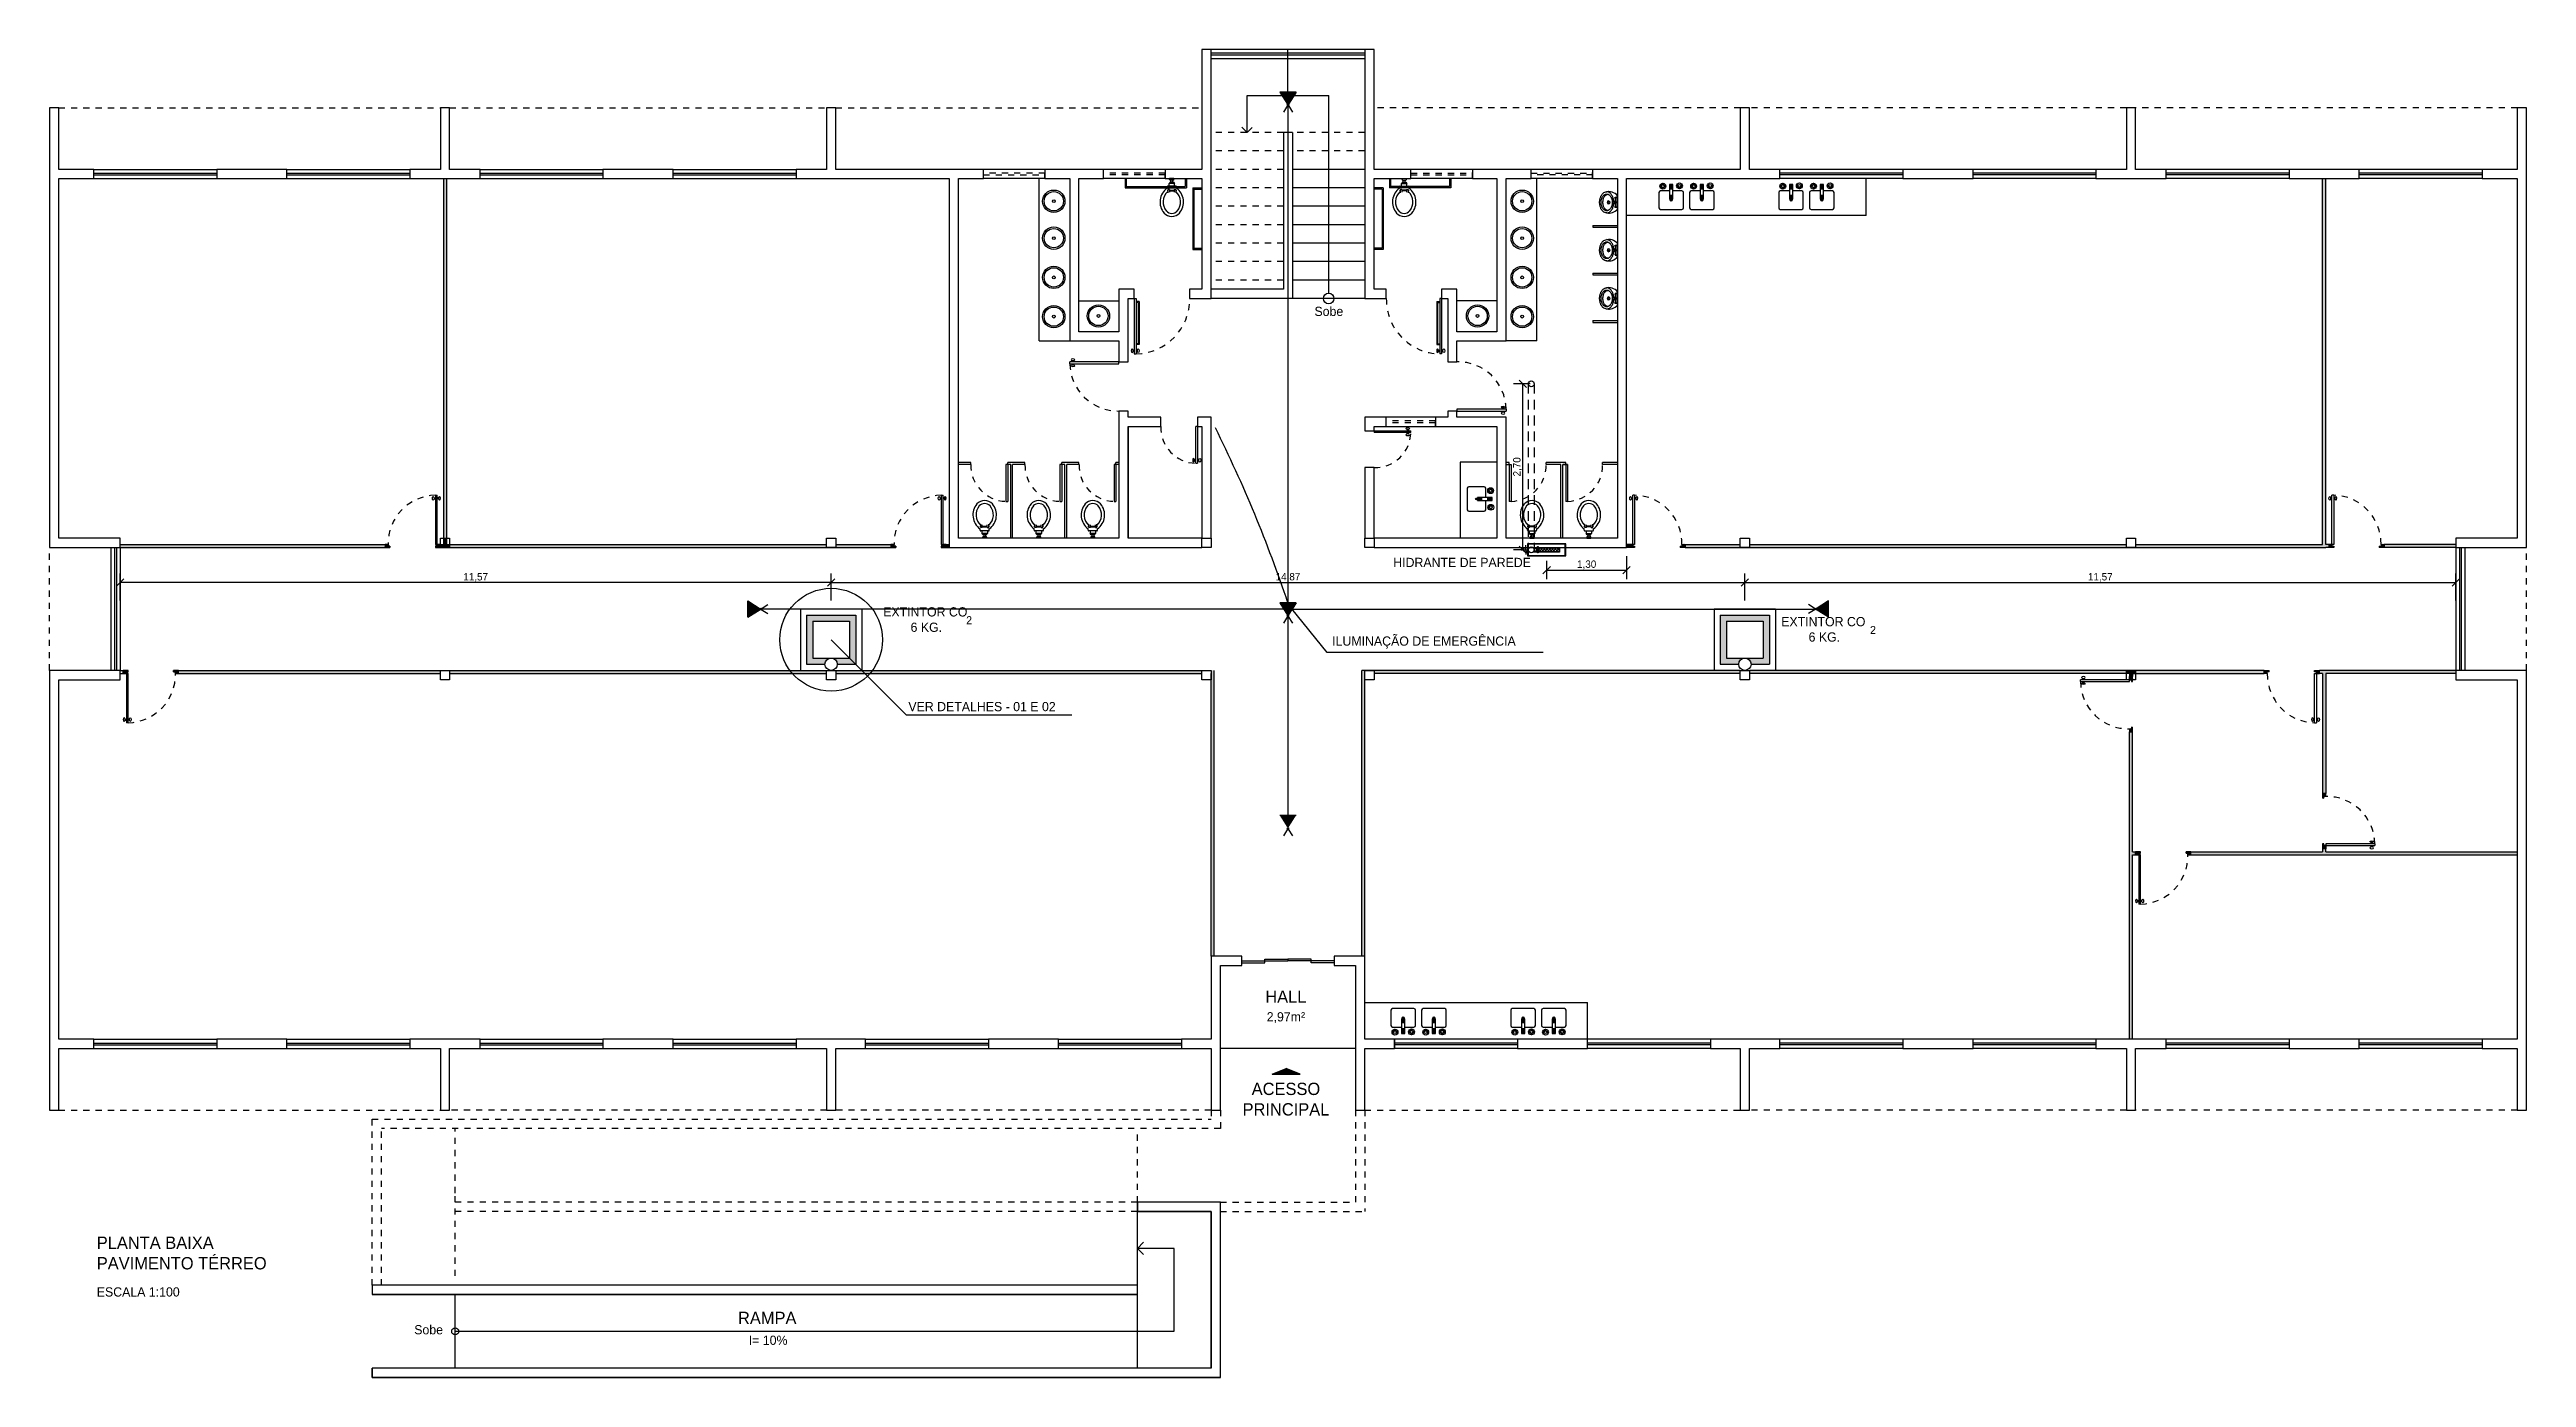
# Model space of a CAD drawing. Header units: millimetres. Extents: x 952 to 2017, y 419 to 1447.
# Drawn here: x 952.34 to 992.64, y 443.9 to 465.5 of the extents above; entities that cross this region are included whole.
import ezdxf

# ---------------------------------------------------------------- set-up
doc = ezdxf.new("R2010")
doc.units = ezdxf.units.MM
doc.header["$PDMODE"] = 34
doc.linetypes.add('ACAD_ISO03W100', pattern=[30, 12, -18])
doc.linetypes.add('HIDDEN2', pattern=[4.7625, 3.175, -1.5875])
doc.layers.get('0').update_dxf_attribs({"color": 5})
for name, color, linetype in [('caixa d agua', 1, 'Continuous'), ('can01', 1, 'Continuous'), ('can02', 2, 'Continuous'), ('can03', 3, 'Continuous'), ('ESQUADRIAS', 2, 'Continuous'), ('fio tomadas de chão', 82, 'Continuous'), ('Fios', 10, 'Continuous'), ('INCENDIO', 1, 'Continuous'), ('Janela', 2, 'Continuous'), ('Layer1', 204, 'Continuous'), ('pena 01', 1, 'Continuous'), ('pena01', 1, 'Continuous'), ('pena02', 2, 'Continuous'), ('pena04', 4, 'Continuous')]:
    doc.layers.add(name, color=color, linetype=linetype)
doc.styles.get("Standard").update_dxf_attribs({"font": 'ERASLGHT.TTF'})
doc.dimstyles.new('ISO-25', dxfattribs={"dimtxt": 0.12, "dimasz": 0.12, "dimexe": 0.15, "dimexo": 0.14, "dimgap": 0.015, "dimtad": 1, "dimzin": 1, "dimtxsty": 'Standard', "dimblk": 'OBLIQUE', "dimcen": 0.15, "dimdle": 0.0005, "dimclrd": 1, "dimclre": 1, "dimclrt": 2, "dimadec": 0, "dimazin": 0, "dimtfac": 1, "dimtmove": 0, "dimatfit": 3, "dimldrblk": 'OBLIQUE', "dimfxl": 1, "dimarcsym": 0})

msp = doc.modelspace()

# ---------------------------------------------------------------- texts
at = {"width": 11.6204, "attachment_point": 1}
for s, insert, char_height in [('{\\fEras Demi ITC|b0|i0|c0|p34;HIDRANTE DE PAREDE}', (974.203, 457.231), 0.15), ('{\\fEras Demi ITC|b0|i0|c0|p34;EXTINTOR CO \\P        6 KG.}', (965.904, 456.427), 0.15), ('{\\fEras Demi ITC|b0|i0|c0|p34;2}', (967.254, 456.281), 0.13), ('{\\fEras Demi ITC|b0|i0|c0|p34;EXTINTOR CO \\P        6 KG.}', (980.515, 456.268), 0.15), ('{\\fEras Demi ITC|b0|i0|c0|p34;ILUMINAÇÃO DE EMERGÊNCIA}', (973.209, 455.952), 0.15), ('{\\fEras Demi ITC|b0|i0|c0|p34;2}', (981.96, 456.122), 0.13), ('{\\fEras Demi ITC|b0|i0|c0|p34; VER DETALHES - 01 E 02}', (966.258, 454.886), 0.15)]:
    msp.add_mtext(s, dxfattribs=dict(at, insert=insert, char_height=char_height))
at = {"layer": 'pena02', "char_height": 0.2, "width": 11.6204, "attachment_point": 1}
for s, insert in [('{\\fEras Demi ITC|b0|i0|c0|p34;\\H0.75x;Sobe}', (972.921, 461.315)), ('{\\fEras Demi ITC|b0|i0|c0|p34;HALL}', (972.121, 450.193)), ('{\\fEras Demi ITC|b0|i0|c0|p34;\\H0.75x;2,97m²}', (972.144, 449.84)), ('{\\fEras Demi ITC|b0|i0|c0|p34;  ACESSO\\PPRINCIPAL}', (971.751, 448.693)), ('{\\fEras Demi ITC|b0|i0|c0|p34;PLANTA BAIXA\\PPAVIMENTO TÉRREO}', (953.109, 446.19)), ('{\\fEras Demi ITC|b0|i0|c0|p34;\\H0.75x;ESCALA 1:100}', (953.109, 445.365)), ('{\\fEras Demi ITC|b0|i0|c0|p34;RAMPA}', (963.542, 444.967)), ('{\\fEras Demi ITC|b0|i0|c0|p34;\\H0.75x;Sobe}', (958.274, 444.75)), ('{\\fEras Demi ITC|b0|i0|c0|p34;\\H0.75x;I= 10%}', (963.717, 444.579))]:
    msp.add_mtext(s, dxfattribs=dict(at, insert=insert))

# ---------------------------------------------------------------- blocks, each defined once
blk = doc.blocks.new('_Oblique')
at = {"color": 0, "linetype": 'ByBlock', "lineweight": -2}
blk.add_line((-0.5, -0.5), (0.5, 0.5), dxfattribs=at)
blk = doc.blocks.new('*D13')
at = {"color": 1, "lineweight": -2}
for p, q in [((965.057, 456.539), (965.057, 456.978)), ((965.057, 456.828), (979.924, 456.828)), ((979.924, 456.539), (979.924, 456.978))]:
    blk.add_line(p, q, dxfattribs=at)
at = {"layer": 'Defpoints', "color": 0}
for p in [(979.924, 456.828), (965.057, 456.399), (979.924, 456.399)]:
    blk.add_point(p, dxfattribs=at)
at = {"color": 1, "lineweight": -2, "xscale": 0.12, "yscale": 0.12, "zscale": 0.12, "rotation": 180}
blk.add_blockref('_Oblique', (965.057, 456.828), dxfattribs=at)
at = {"color": 1, "lineweight": -2, "xscale": 0.12, "yscale": 0.12, "zscale": 0.12}
blk.add_blockref('_Oblique', (979.924, 456.828), dxfattribs=at)
at = {"color": 2, "insert": (972.49, 456.913), "char_height": 0.12, "attachment_point": 5}
blk.add_mtext('14,87', dxfattribs=at)
blk = doc.blocks.new('*D14')
at = {"color": 1, "lineweight": -2}
for p, q in [((979.923, 456.828), (991.491, 456.828)), ((979.924, 456.539), (979.924, 456.978)), ((991.49, 456.539), (991.49, 456.978))]:
    blk.add_line(p, q, dxfattribs=at)
at = {"layer": 'Defpoints', "color": 0}
for p in [(991.49, 456.828), (979.924, 456.399), (991.49, 456.399)]:
    blk.add_point(p, dxfattribs=at)
at = {"color": 1, "lineweight": -2, "xscale": 0.12, "yscale": 0.12, "zscale": 0.12, "rotation": 180}
blk.add_blockref('_Oblique', (979.924, 456.828), dxfattribs=at)
at = {"color": 1, "lineweight": -2, "xscale": 0.12, "yscale": 0.12, "zscale": 0.12}
blk.add_blockref('_Oblique', (991.49, 456.828), dxfattribs=at)
at = {"color": 2, "insert": (985.707, 456.912), "char_height": 0.12, "attachment_point": 5}
blk.add_mtext('11,57', dxfattribs=at)
blk = doc.blocks.new('*D15')
at = {"color": 1, "lineweight": -2}
for p, q in [((953.49, 456.539), (953.49, 456.978)), ((965.058, 456.828), (953.49, 456.828)), ((965.057, 456.539), (965.057, 456.978))]:
    blk.add_line(p, q, dxfattribs=at)
at = {"layer": 'Defpoints', "color": 0}
for p in [(953.49, 456.828), (953.49, 456.399), (965.057, 456.399)]:
    blk.add_point(p, dxfattribs=at)
at = {"color": 1, "lineweight": -2, "xscale": 0.12, "yscale": 0.12, "zscale": 0.12, "rotation": 180}
blk.add_blockref('_Oblique', (953.49, 456.828), dxfattribs=at)
at = {"color": 1, "lineweight": -2, "xscale": 0.12, "yscale": 0.12, "zscale": 0.12}
blk.add_blockref('_Oblique', (965.057, 456.828), dxfattribs=at)
at = {"color": 2, "insert": (959.274, 456.912), "char_height": 0.12, "attachment_point": 5}
blk.add_mtext('11,57', dxfattribs=at)
blk = doc.blocks.new('*D19')
at = {"layer": 'can01', "color": 1, "lineweight": -2}
for p, q in [((976.699, 457.183), (976.699, 456.882)), ((976.699, 457.032), (978.001, 457.032)), ((978, 457.259), (978, 456.882))]:
    blk.add_line(p, q, dxfattribs=at)
at = {"layer": 'Defpoints', "color": 0}
for p in [(976.699, 457.323), (978, 457.399), (978, 457.032)]:
    blk.add_point(p, dxfattribs=at)
at = {"layer": 'can01', "color": 1, "lineweight": -2, "xscale": 0.12, "yscale": 0.12, "zscale": 0.12, "rotation": 180}
blk.add_blockref('_Oblique', (976.699, 457.032), dxfattribs=at)
at = {"layer": 'can01', "color": 1, "lineweight": -2, "xscale": 0.12, "yscale": 0.12, "zscale": 0.12}
blk.add_blockref('_Oblique', (978, 457.032), dxfattribs=at)
at = {"layer": 'can01', "color": 2, "insert": (977.35, 457.117), "char_height": 0.12, "attachment_point": 5}
blk.add_mtext('1,30', dxfattribs=at)
blk = doc.blocks.new('*D20')
at = {"layer": 'can01', "color": 1, "lineweight": -2}
for p, q in [((976.431, 460.061), (976.16, 460.061)), ((976.31, 457.36), (976.31, 460.061)), ((976.308, 457.361), (976.16, 457.361))]:
    blk.add_line(p, q, dxfattribs=at)
at = {"layer": 'Defpoints', "color": 0}
for p in [(976.31, 460.061), (976.571, 460.061), (976.448, 457.361)]:
    blk.add_point(p, dxfattribs=at)
at = {"layer": 'can01', "color": 1, "lineweight": -2, "xscale": 0.12, "yscale": 0.12, "zscale": 0.12}
for p, rotation in [((976.31, 460.061), 90), ((976.31, 457.361), 270)]:
    blk.add_blockref('_Oblique', p, dxfattribs=dict(at, rotation=rotation))
at = {"layer": 'can01', "color": 2, "insert": (976.225, 458.711), "char_height": 0.12, "attachment_point": 5, "rotation": 90}
blk.add_mtext('2,70', dxfattribs=at)

# ---------------------------------------------------------------- dimensions: what is measured, and where the dimension line sits
for base, p1, p2, picture, middle in [((953.49, 456.828), (965.057, 456.399), (953.49, 456.399), '*D15', (959.274, 456.912)), ((979.924, 456.828), (965.057, 456.399), (979.924, 456.399), '*D13', (972.49, 456.913)), ((991.49, 456.828), (979.924, 456.399), (991.49, 456.399), '*D14', (985.707, 456.912))]:
    dim = msp.add_linear_dim(base=base, p1=p1, p2=p2, dimstyle='ISO-25')
    dim.commit()
    dim.dimension.update_dxf_attribs({"geometry": picture, "text_midpoint": middle})
at = {"layer": 'can01'}
dim = msp.add_linear_dim(base=(976.31, 460.061), p1=(976.448, 457.361), p2=(976.571, 460.061), angle=90, dimstyle='ISO-25', dxfattribs=at)
dim.commit()
dim.dimension.update_dxf_attribs({"geometry": '*D20', "text_midpoint": (976.225, 458.711)})
dim = msp.add_linear_dim(base=(978, 457.032), p1=(976.699, 457.323), p2=(978, 457.399), dimstyle='ISO-25', dxfattribs=at)
dim.commit()
dim.dimension.update_dxf_attribs({"geometry": '*D19', "text_midpoint": (977.35, 457.117)})

# ---------------------------------------------------------------- hatches: boundary and pattern name
at = {"layer": 'fio tomadas de chão'}
for points in [[(972.623, 464.808), (972.358, 464.808), (972.484, 464.608, -0.288345), (972.497, 464.608)], [(963.701, 456.265), (963.701, 456.53), (963.902, 456.404, 0.141294), (963.9, 456.398, 0.141294), (963.902, 456.391)], [(972.621, 456.497), (972.357, 456.497), (972.483, 456.297, -0.288345), (972.495, 456.297)], [(981.287, 456.265), (981.287, 456.53), (981.086, 456.404, -0.141294), (981.088, 456.398, -0.141294), (981.086, 456.391)], [(972.621, 453.039), (972.357, 453.039), (972.483, 452.839, -0.288345), (972.495, 452.839)]]:
    msp.add_hatch(color=256, dxfattribs=at).paths.add_polyline_path(points)
at = {"layer": 'INCENDIO'}
for points in [[(976.559, 457.414), (976.55, 457.414), (976.55, 457.363), (976.532, 457.363), (976.532, 457.356), (976.55, 457.356), (976.55, 457.31), (976.559, 457.31)], [(964.757, 456.199), (965.357, 456.199), (965.357, 455.599), (965.057, 455.599, -0.414214), (965.157, 455.499), (965.457, 455.499), (965.457, 456.299), (964.657, 456.299), (964.657, 455.499), (964.957, 455.499, -0.414214), (965.057, 455.599), (964.757, 455.599)], [(979.624, 456.199), (980.224, 456.199), (980.224, 455.599), (979.924, 455.599, -0.414214), (980.024, 455.499), (980.324, 455.499), (980.324, 456.299), (979.524, 456.299), (979.524, 455.499), (979.824, 455.499, -0.414214), (979.924, 455.599), (979.624, 455.599)]]:
    msp.add_hatch(color=256, dxfattribs=at).paths.add_polyline_path(points)
h = msp.add_hatch(dxfattribs=at)
h.set_pattern_fill('NET', color=256, scale=0.01, angle=45, style=0)
h.set_pattern_definition([(45, (-37.412395, 1.871872), (-0.0224506403, 0.0224506403), []), (135, (-37.412395, 1.871872), (-0.0224506403, -0.0224506403), [])])
h.paths.add_polyline_path([(976.907, 457.399), (976.559, 457.399), (976.559, 457.323), (976.907, 457.323)])
h.paths.add_polyline_path([(976.55, 457.399), (976.478, 457.399, -0.117134), (976.492, 457.381), (976.532, 457.381), (976.532, 457.363), (976.55, 457.363)])
h.paths.add_polyline_path([(976.55, 457.356), (976.532, 457.356), (976.532, 457.338), (976.491, 457.338, -0.10512), (976.478, 457.323), (976.55, 457.323)])
at = {"layer": 'pena02'}
for points in [[(958.799, 457.549), (958.799, 463.399), (958.749, 463.399), (958.749, 457.549)], [(958.849, 457.399), (958.849, 457.449), (958.799, 457.449), (958.799, 457.549), (958.749, 457.549), (958.749, 457.449), (958.699, 457.449), (958.699, 457.399), (958.749, 457.399)], [(964.982, 457.399), (964.982, 457.449), (958.849, 457.449), (958.849, 457.399)], [(966.03, 457.399), (966.03, 457.449), (965.132, 457.449), (965.132, 457.399)], [(966.93, 457.449), (966.93, 457.399), (966.98, 457.399), (966.98, 457.449)], [(978.05, 457.399), (978.05, 457.449), (978, 457.449), (978, 457.399)], [(979.849, 457.399), (979.849, 457.449), (978.95, 457.449), (978.95, 457.399)], [(986.132, 457.399), (986.132, 457.449), (979.999, 457.449), (979.999, 457.399)], [(964.982, 455.349), (964.982, 455.399), (958.849, 455.399), (958.849, 455.349)], [(971.09, 455.349), (971.09, 455.399), (965.132, 455.399), (965.132, 455.349)], [(971.24, 450.749), (971.29, 450.749), (971.29, 455.399), (971.24, 455.399), (971.24, 455.249)], [(973.74, 455.349), (973.74, 455.399), (973.69, 455.399), (973.69, 450.749), (973.74, 450.749)], [(979.849, 455.349), (979.849, 455.399), (973.89, 455.399), (973.89, 455.349)], [(986.132, 455.349), (986.132, 455.399), (979.999, 455.399), (979.999, 455.349)], [(986.232, 455.299), (986.232, 455.349), (986.282, 455.349), (986.282, 455.399), (986.132, 455.399), (986.132, 455.349), (986.182, 455.349), (986.182, 455.299)], [(988.374, 455.349), (988.374, 455.399), (986.282, 455.399), (986.282, 455.349)], [(992.49, 452.399), (992.49, 452.449), (989.374, 452.449), (989.374, 452.499), (989.324, 452.499), (989.324, 452.449), (987.182, 452.449), (987.182, 452.399)]]:
    msp.add_hatch(color=256, dxfattribs=at).paths.add_polyline_path(points)
h = msp.add_hatch(color=256, dxfattribs=at)
h.paths.add_polyline_path([(989.374, 457.399), (989.424, 457.399), (989.424, 457.449), (989.374, 457.449), (989.374, 463.399), (989.324, 463.399), (989.324, 457.449), (986.282, 457.449), (986.282, 457.399)])
h.paths.add_polyline_path([(991.49, 457.399), (991.49, 457.449), (990.324, 457.449), (990.324, 457.399)])
h = msp.add_hatch(color=256, dxfattribs=at)
h.paths.add_polyline_path([(958.699, 455.349), (958.699, 455.399), (954.44, 455.399), (954.44, 455.349)])
h.paths.add_polyline_path([(957.799, 457.399), (957.799, 457.449), (953.49, 457.449), (953.49, 457.399)])
h = msp.add_hatch(dxfattribs=at)
h.set_pattern_fill('LINE', color=256, scale=0.004, angle=45, style=0)
h.set_pattern_definition([(225, (2976.697803, 2398.697781), (0.00898025612, -0.00898025612), [])])
h.paths.add_polyline_path([(957.799, 457.449), (957.799, 457.399), (957.879, 457.399), (957.879, 457.419), (957.849, 457.419), (957.849, 457.449)])
h = msp.add_hatch(dxfattribs=at)
h.set_pattern_fill('LINE', color=256, scale=0.004, angle=45, style=0)
h.set_pattern_definition([(225, (2976.497803, 2398.697781), (0.00898025612, -0.00898025612), [])])
h.paths.add_polyline_path([(958.699, 457.449), (958.699, 457.399), (958.619, 457.399), (958.619, 457.419), (958.649, 457.419), (958.649, 457.449)])
h = msp.add_hatch(dxfattribs=at)
h.set_pattern_fill('LINE', color=256, scale=0.004, angle=45, style=0)
h.set_pattern_definition([(225, (2984.92947, 2398.697781), (0.00898025612, -0.00898025612), [])])
h.paths.add_polyline_path([(966.03, 457.449), (966.03, 457.399), (966.11, 457.399), (966.11, 457.419), (966.08, 457.419), (966.08, 457.449)])
h = msp.add_hatch(dxfattribs=at)
h.set_pattern_fill('LINE', color=256, scale=0.004, angle=45, style=0)
h.set_pattern_definition([(225, (2984.72947, 2398.697781), (0.00898025612, -0.00898025612), [])])
h.paths.add_polyline_path([(966.93, 457.449), (966.93, 457.399), (966.85, 457.399), (966.85, 457.419), (966.88, 457.419), (966.88, 457.449)])
h = msp.add_hatch(dxfattribs=at)
h.set_pattern_fill('LINE', color=256, scale=0.004, angle=45, style=0)
h.set_pattern_definition([(315, (-1039.748472, 2398.697781), (-0.00898025612, -0.00898025612), [])])
h.paths.add_polyline_path([(978.05, 457.449), (978.05, 457.399), (978.13, 457.399), (978.13, 457.419), (978.1, 457.419), (978.1, 457.449)])
h = msp.add_hatch(dxfattribs=at)
h.set_pattern_fill('LINE', color=256, scale=0.004, angle=45, style=0)
h.set_pattern_definition([(315, (-1039.948472, 2398.697781), (-0.00898025612, -0.00898025612), [])])
h.paths.add_polyline_path([(978.95, 457.449), (978.95, 457.399), (978.87, 457.399), (978.87, 457.419), (978.9, 457.419), (978.9, 457.449)])
h = msp.add_hatch(dxfattribs=at)
h.set_pattern_fill('LINE', color=256, scale=0.004, angle=45, style=0)
h.set_pattern_definition([(315, (-1028.375138, 2398.697781), (-0.00898025612, -0.00898025612), [])])
h.paths.add_polyline_path([(989.424, 457.449), (989.424, 457.399), (989.504, 457.399), (989.504, 457.419), (989.474, 457.419), (989.474, 457.449)])
h = msp.add_hatch(dxfattribs=at)
h.set_pattern_fill('LINE', color=256, scale=0.004, angle=45, style=0)
h.set_pattern_definition([(315, (-1028.575138, 2398.697781), (-0.00898025612, -0.00898025612), [])])
h.paths.add_polyline_path([(990.324, 457.449), (990.324, 457.399), (990.244, 457.399), (990.244, 457.419), (990.274, 457.419), (990.274, 457.449)])
h = msp.add_hatch(dxfattribs=at)
h.set_pattern_fill('LINE', color=256, scale=0.004, angle=45, style=0)
h.set_pattern_definition([(45, (-1064.258472, -1485.900214), (-0.00898025612, 0.00898025612), [])])
h.paths.add_polyline_path([(953.54, 455.349), (953.54, 455.399), (953.62, 455.399), (953.62, 455.379), (953.59, 455.379), (953.59, 455.349)])
h = msp.add_hatch(dxfattribs=at)
h.set_pattern_fill('LINE', color=256, scale=0.004, angle=45, style=0)
h.set_pattern_definition([(45, (-1064.458472, -1485.900214), (-0.00898025612, 0.00898025612), [])])
h.paths.add_polyline_path([(954.44, 455.349), (954.44, 455.399), (954.36, 455.399), (954.36, 455.379), (954.39, 455.379), (954.39, 455.349)])
h = msp.add_hatch(color=256, dxfattribs=at)
h.paths.add_polyline_path([(986.182, 449.399), (986.232, 449.399), (986.232, 452.399), (986.282, 452.399), (986.282, 452.449), (986.232, 452.449), (986.232, 454.399), (986.182, 454.399)])
h.paths.add_polyline_path([(989.374, 455.349), (991.49, 455.349), (991.49, 455.399), (989.274, 455.399), (989.274, 455.349), (989.324, 455.349), (989.324, 453.399), (989.374, 453.399)])
h = msp.add_hatch(dxfattribs=at)
h.set_pattern_fill('LINE', color=256, scale=0.004, angle=45, style=0)
h.set_pattern_definition([(135, (3007.272803, -1485.900214), (0.00898025612, 0.00898025612), [])])
h.paths.add_polyline_path([(988.374, 455.349), (988.374, 455.399), (988.454, 455.399), (988.454, 455.379), (988.424, 455.379), (988.424, 455.349)])
h = msp.add_hatch(dxfattribs=at)
h.set_pattern_fill('LINE', color=256, scale=0.004, angle=45, style=0)
h.set_pattern_definition([(135, (3007.072803, -1485.900214), (0.00898025612, 0.00898025612), [])])
h.paths.add_polyline_path([(989.274, 455.349), (989.274, 455.399), (989.194, 455.399), (989.194, 455.379), (989.224, 455.379), (989.224, 455.349)])
h = msp.add_hatch(dxfattribs=at)
h.set_pattern_fill('LINE', color=256, scale=0.004, angle=-45, style=0)
h.set_pattern_definition([(315, (-955.066832, 2473.097754), (0.00898025612, 0.00898025612), [])])
h.paths.add_polyline_path([(986.182, 455.299), (986.232, 455.299), (986.232, 455.219), (986.212, 455.219), (986.212, 455.249), (986.182, 455.249)])
h = msp.add_hatch(dxfattribs=at)
h.set_pattern_fill('LINE', color=256, scale=0.004, angle=-45, style=0)
h.set_pattern_definition([(315, (-955.066832, 2473.297754), (0.00898025612, 0.00898025612), [])])
h.paths.add_polyline_path([(986.182, 454.399), (986.232, 454.399), (986.232, 454.479), (986.212, 454.479), (986.212, 454.449), (986.182, 454.449)])
h = msp.add_hatch(dxfattribs=at)
h.set_pattern_fill('LINE', color=256, scale=0.004, angle=135, style=0)
h.set_pattern_definition([(135, (2930.62283, -1565.500187), (-0.00898025612, -0.00898025612), [])])
h.paths.add_polyline_path([(989.374, 453.399), (989.324, 453.399), (989.324, 453.319), (989.344, 453.319), (989.344, 453.349), (989.374, 453.349)])
h = msp.add_hatch(dxfattribs=at)
h.set_pattern_fill('LINE', color=256, scale=0.004, angle=135, style=0)
h.set_pattern_definition([(135, (2930.62283, -1565.300187), (-0.00898025612, -0.00898025612), [])])
h.paths.add_polyline_path([(989.374, 452.499), (989.324, 452.499), (989.324, 452.579), (989.344, 452.579), (989.344, 452.549), (989.374, 452.549)])
h = msp.add_hatch(dxfattribs=at)
h.set_pattern_fill('LINE', color=256, scale=0.004, angle=45, style=0)
h.set_pattern_definition([(45, (-1031.516805, -1488.850214), (-0.00898025612, 0.00898025612), [])])
h.paths.add_polyline_path([(986.282, 452.399), (986.282, 452.449), (986.362, 452.449), (986.362, 452.429), (986.332, 452.429), (986.332, 452.399)])
h = msp.add_hatch(dxfattribs=at)
h.set_pattern_fill('LINE', color=256, scale=0.004, angle=45, style=0)
h.set_pattern_definition([(45, (-1031.716805, -1488.850214), (-0.00898025612, 0.00898025612), [])])
h.paths.add_polyline_path([(987.182, 452.399), (987.182, 452.449), (987.102, 452.449), (987.102, 452.429), (987.132, 452.429), (987.132, 452.399)])
at = {"layer": 'pena04'}
msp.add_hatch(color=256, dxfattribs=at).paths.add_polyline_path([(972.231, 448.832), (972.461, 448.926), (972.691, 448.832)])

# ---------------------------------------------------------------- linework, layer by layer
for p, q in [((965.057, 455.899), (966.278, 454.678)), ((966.278, 454.678), (968.972, 454.678))]:
    msp.add_line(p, q)
msp.add_circle((965.057, 455.899), 0.836)
at = {"layer": 'caixa d agua', "linetype": 'HIDDEN2', "ltscale": 0.05}
for p, q in [((976.398, 460.061), (976.398, 457.361)), ((976.498, 460.061), (976.498, 457.361))]:
    msp.add_line(p, q, dxfattribs=at)
at = {"layer": 'can01'}
for p, q in [((972.49, 464.808), (972.49, 465.499)), ((973.128, 455.691), (972.553, 456.403)), ((976.64, 455.691), (973.128, 455.691))]:
    msp.add_line(p, q, dxfattribs=at)
at = {"layer": 'can02'}
for p, q in [((968.535, 463.549), (967.535, 463.549)), ((970.492, 463.549), (969.489, 463.549)), ((975.492, 463.549), (974.48, 463.549)), ((961.345, 463.399), (962.486, 463.399)), ((968.535, 463.399), (967.535, 463.399)), ((970.492, 463.399), (969.489, 463.399)), ((969.89, 459.369), (969.89, 457.549)), ((971.39, 443.899), (971.39, 446.749)), ((970.04, 445.999), (970.14, 446.099)), ((970.64, 445.999), (970.04, 445.999)), ((970.04, 445.999), (970.14, 445.899)), ((970.64, 444.649), (970.64, 445.999)), ((958.94, 444.649), (970.64, 444.649)), ((971.39, 443.899), (957.59, 443.899))]:
    msp.add_line(p, q, dxfattribs=at)
for points in [[(971.24, 461.449), (971.24, 465.499), (971.09, 465.499), (971.09, 463.549), (970.492, 463.549), (970.492, 463.399), (971.09, 463.399), (971.09, 461.599), (970.89, 461.599), (970.89, 461.449)], [(974.09, 461.449), (974.09, 461.599), (973.89, 461.599), (973.89, 463.399), (974.489, 463.399), (974.489, 463.549), (973.89, 463.549), (973.89, 465.499), (973.74, 465.499), (973.74, 461.449)], [(959.345, 463.399), (959.345, 463.549), (958.849, 463.549), (958.849, 464.549), (958.699, 464.549), (958.699, 463.549), (958.203, 463.549), (958.203, 463.399)], [(971.09, 457.399), (971.09, 457.549), (969.89, 457.549), (969.89, 459.369), (970.42, 459.369), (970.42, 459.519), (969.89, 459.519), (969.89, 459.619), (969.74, 459.619), (969.74, 457.549), (967.13, 457.549), (967.13, 463.399), (967.535, 463.399), (967.535, 463.549), (965.132, 463.549), (965.132, 464.549), (964.982, 464.549), (964.982, 463.549), (964.486, 463.549), (964.486, 463.399), (966.98, 463.399), (966.98, 457.399)], [(986.778, 463.399), (986.778, 463.549), (986.282, 463.549), (986.282, 464.549), (986.132, 464.549), (986.132, 463.549), (985.636, 463.549), (985.636, 463.399)], [(992.64, 457.399), (992.64, 464.549), (992.49, 464.549), (992.49, 463.549), (991.92, 463.549), (991.92, 463.399), (992.49, 463.399), (992.49, 457.549), (991.49, 457.549), (991.49, 457.399)], [(956.203, 463.399), (956.203, 463.549), (955.061, 463.549), (955.061, 463.399)], [(962.486, 463.399), (962.486, 463.549), (961.345, 463.549), (961.345, 463.399)], [(969.74, 460.759), (969.74, 460.419), (969.89, 460.419), (969.89, 461.449), (969.99, 461.449), (969.99, 461.599), (969.74, 461.599), (969.74, 460.909), (969.09, 460.909), (969.09, 463.399), (969.489, 463.399), (969.489, 463.549), (968.535, 463.549), (968.535, 463.399), (968.94, 463.399), (968.94, 460.759)], [(976.04, 460.759), (976.04, 463.399), (976.445, 463.399), (976.445, 463.549), (975.492, 463.549), (975.492, 463.399), (975.89, 463.399), (975.89, 460.909), (975.24, 460.909), (975.24, 460.949), (975.24, 461.599), (974.99, 461.599), (974.99, 461.449), (975.09, 461.449), (975.09, 460.419), (975.24, 460.419), (975.24, 460.759)], [(983.636, 463.399), (983.636, 463.549), (982.495, 463.549), (982.495, 463.399)], [(989.92, 463.399), (989.92, 463.549), (988.778, 463.549), (988.778, 463.399)], [(971.24, 457.549), (971.24, 459.519), (971.02, 459.519), (971.02, 459.369), (971.09, 459.369), (971.09, 457.549)], [(973.89, 459.299), (973.89, 459.369), (974.09, 459.369), (974.09, 459.519), (973.74, 459.519), (973.74, 459.299)], [(973.89, 457.549), (973.89, 458.699), (973.74, 458.699), (973.74, 457.549)], [(992.64, 448.249), (992.64, 455.399), (991.49, 455.399), (991.49, 455.249), (992.49, 455.249), (992.49, 449.399), (991.92, 449.399), (991.92, 449.249), (992.49, 449.249), (992.49, 448.249)], [(971.39, 448.249), (971.39, 450.599), (971.74, 450.599), (971.74, 450.749), (971.24, 450.749), (971.24, 449.399), (970.757, 449.399), (970.757, 449.249), (971.24, 449.249), (971.24, 448.249)], [(973.74, 448.249), (973.74, 449.249), (974.224, 449.249), (974.224, 449.399), (973.74, 449.399), (973.74, 450.749), (973.24, 450.749), (973.24, 450.599), (973.59, 450.599), (973.59, 448.249)], [(956.203, 449.249), (956.203, 449.399), (955.061, 449.399), (955.061, 449.249)], [(958.849, 448.249), (958.849, 449.249), (959.345, 449.249), (959.345, 449.399), (958.203, 449.399), (958.203, 449.249), (958.699, 449.249), (958.699, 448.249)], [(962.486, 449.249), (962.486, 449.399), (961.345, 449.399), (961.345, 449.249)], [(965.132, 448.249), (965.132, 449.249), (965.615, 449.249), (965.615, 449.399), (964.486, 449.399), (964.486, 449.249), (964.982, 449.249), (964.982, 448.249)], [(968.757, 449.249), (968.757, 449.399), (967.615, 449.399), (967.615, 449.249)], [(977.365, 449.249), (977.365, 449.399), (976.224, 449.399), (976.224, 449.249)], [(979.999, 448.249), (979.999, 449.249), (980.495, 449.249), (980.495, 449.399), (979.365, 449.399), (979.365, 449.249), (979.849, 449.249), (979.849, 448.249)], [(983.636, 449.249), (983.636, 449.399), (982.495, 449.399), (982.495, 449.249)], [(986.282, 448.249), (986.282, 449.249), (986.778, 449.249), (986.778, 449.399), (985.636, 449.399), (985.636, 449.249), (986.132, 449.249), (986.132, 448.249)], [(989.92, 449.249), (989.92, 449.399), (988.778, 449.399), (988.778, 449.249)], [(971.39, 446.749), (970.04, 446.749), (970.04, 446.599), (971.24, 446.599), (971.24, 444.049), (957.59, 444.049), (957.59, 443.899), (971.39, 443.899)], [(970.04, 445.399), (957.59, 445.399), (957.59, 445.249), (970.04, 445.249)]]:
    msp.add_lwpolyline(points, close=True, dxfattribs=at)
for points in [[(952.49, 457.549), (952.49, 463.399), (953.061, 463.399), (953.061, 463.549), (952.49, 463.549), (952.49, 464.549), (952.34, 464.549), (952.34, 457.399), (953.49, 457.399), (953.49, 457.549), (952.49, 457.549)], [(978, 463.399), (980.495, 463.399), (980.495, 463.549), (979.999, 463.549), (979.999, 464.549), (979.849, 464.549), (979.849, 463.549), (978, 463.549)], [(978, 463.549), (977.445, 463.549), (977.445, 463.399), (977.85, 463.399), (977.85, 457.549), (976.04, 457.549)], [(976.04, 457.399), (978, 457.399), (978, 463.399)], [(976.04, 457.549), (976.04, 459.519), (975.24, 459.519), (975.24, 459.619), (975.09, 459.619), (975.09, 459.519), (974.89, 459.519), (974.89, 459.369), (975.09, 459.369), (975.89, 459.369), (975.89, 457.549), (973.89, 457.549), (973.89, 457.399), (976.04, 457.399), (976.04, 457.399)], [(952.34, 455.399), (952.34, 448.249), (952.49, 448.249), (952.49, 449.249), (953.061, 449.249), (953.061, 449.399), (952.49, 449.399), (952.49, 455.249), (952.49, 455.249), (953.49, 455.249), (953.49, 455.399), (952.34, 455.399)]]:
    msp.add_lwpolyline(points, dxfattribs=at)
msp.add_circle((958.94, 444.649), 0.0562, dxfattribs=at)
at = {"layer": 'can03', "ltscale": 0.2}
for p, q in [((971.39, 446.749), (970.04, 446.749)), ((971.24, 446.599), (970.04, 446.599)), ((971.24, 444.049), (971.24, 446.599)), ((970.04, 445.399), (957.59, 445.399)), ((957.59, 445.399), (957.59, 445.249)), ((970.04, 445.249), (970.04, 445.399)), ((970.04, 445.249), (957.59, 445.249)), ((971.24, 444.049), (957.59, 444.049)), ((957.59, 443.899), (957.59, 444.049))]:
    msp.add_line(p, q, dxfattribs=at)
at = {"layer": 'ESQUADRIAS'}
for p, q in [((967.33, 458.779), (967.13, 458.779)), ((967.33, 458.749), (967.13, 458.749)), ((967.33, 458.749), (967.33, 458.779)), ((967.93, 458.749), (967.9, 458.749)), ((967.93, 458.749), (967.93, 458.779)), ((968.21, 458.779), (967.93, 458.779)), ((967.98, 458.749), (967.93, 458.749)), ((967.98, 457.549), (967.98, 458.749)), ((968.01, 457.549), (968.01, 458.749)), ((968.21, 458.749), (968.01, 458.749)), ((968.21, 458.749), (968.21, 458.779)), ((968.81, 458.749), (968.78, 458.749)), ((969.09, 458.779), (968.81, 458.779)), ((968.81, 458.749), (968.81, 458.779)), ((968.86, 458.749), (968.81, 458.749)), ((968.86, 457.549), (968.86, 458.749)), ((968.89, 457.549), (968.89, 458.749)), ((969.09, 458.749), (968.89, 458.749)), ((969.09, 458.749), (969.09, 458.779)), ((969.69, 458.749), (969.66, 458.749)), ((969.74, 458.779), (969.69, 458.779)), ((969.69, 458.749), (969.69, 458.779)), ((969.74, 458.749), (969.69, 458.749)), ((976.04, 458.749), (976.09, 458.749)), ((976.09, 458.749), (976.09, 458.779)), ((976.09, 458.749), (976.12, 458.749)), ((976.69, 458.749), (976.69, 458.779)), ((976.96, 458.749), (977.01, 458.749)), ((977.01, 458.749), (977.01, 458.779)), ((977.01, 458.749), (977.04, 458.749)), ((977.61, 458.749), (977.61, 458.779))]:
    msp.add_line(p, q, dxfattribs=at)
at = {"layer": 'fio tomadas de chão'}
for p, q in [((972.623, 464.808), (972.358, 464.808)), ((972.358, 464.808), (972.484, 464.608)), ((972.623, 464.808), (972.497, 464.608)), ((972.484, 464.588), (972.416, 464.48)), ((972.49, 464.598), (972.489, 456.497)), ((972.497, 464.588), (972.565, 464.48)), ((972.489, 458.982), (972.489, 453.039)), ((963.701, 456.53), (963.902, 456.404)), ((963.701, 456.265), (963.701, 456.53)), ((963.701, 456.265), (963.902, 456.391)), ((963.921, 456.404), (964.03, 456.472)), ((963.921, 456.391), (964.03, 456.323)), ((972.494, 456.397), (963.923, 456.398)), ((972.621, 456.497), (972.357, 456.497)), ((972.357, 456.497), (972.483, 456.297)), ((972.483, 456.277), (972.415, 456.169)), ((972.494, 456.397), (981.065, 456.398)), ((972.621, 456.497), (972.495, 456.297)), ((972.495, 456.277), (972.563, 456.169)), ((981.067, 456.404), (980.959, 456.472)), ((981.067, 456.391), (980.959, 456.323)), ((981.287, 456.53), (981.086, 456.404)), ((981.287, 456.265), (981.086, 456.391)), ((981.287, 456.265), (981.287, 456.53)), ((972.621, 453.039), (972.357, 453.039)), ((972.483, 452.819), (972.415, 452.711)), ((972.495, 452.819), (972.563, 452.711))]:
    msp.add_line(p, q, dxfattribs=at)
for centre in [(972.49, 464.598), (963.912, 456.398), (972.489, 456.287), (981.077, 456.398), (972.489, 452.829)]:
    msp.add_circle(centre, 0.0116, dxfattribs=at)
msp.add_arc((951.563, 449.485), 22.07, 18.5264, 26.5307, dxfattribs=at)
at = {"layer": 'Fios'}
for p, q in [((968.44, 460.759), (968.44, 463.399)), ((970.525, 463.249), (970.525, 463.244)), ((970.529, 463.214), (970.529, 463.203)), ((970.535, 463.214), (970.529, 463.214)), ((970.535, 463.203), (970.529, 463.203)), ((970.56, 463.223), (970.535, 463.223)), ((970.535, 463.223), (970.535, 463.169)), ((970.663, 463.279), (970.536, 463.279)), ((970.574, 463.344), (970.555, 463.319)), ((970.645, 463.319), (970.555, 463.319)), ((970.555, 463.279), (970.555, 463.319)), ((970.56, 463.223), (970.56, 463.179)), ((970.56, 463.214), (970.64, 463.214)), ((970.56, 463.203), (970.64, 463.203)), ((970.635, 463.399), (970.565, 463.399)), ((970.565, 463.384), (970.565, 463.399)), ((970.635, 463.399), (970.565, 463.399)), ((970.625, 463.344), (970.574, 463.344)), ((970.625, 463.374), (970.575, 463.374)), ((970.584, 463.344), (970.584, 463.374)), ((970.615, 463.344), (970.615, 463.374)), ((970.625, 463.344), (970.645, 463.319)), ((970.635, 463.384), (970.635, 463.399)), ((970.64, 463.223), (970.665, 463.223)), ((970.64, 463.223), (970.64, 463.179)), ((970.645, 463.279), (970.645, 463.319)), ((970.665, 463.223), (970.665, 463.169)), ((970.665, 463.214), (970.671, 463.214)), ((970.665, 463.203), (970.671, 463.203)), ((970.671, 463.214), (970.671, 463.203)), ((970.675, 463.249), (970.675, 463.244)), ((974.306, 463.249), (974.306, 463.244)), ((974.316, 463.214), (974.31, 463.214)), ((974.31, 463.214), (974.31, 463.203)), ((974.316, 463.203), (974.31, 463.203)), ((974.316, 463.223), (974.316, 463.169)), ((974.341, 463.223), (974.316, 463.223)), ((974.318, 463.279), (974.445, 463.279)), ((974.356, 463.344), (974.336, 463.319)), ((974.336, 463.279), (974.336, 463.319)), ((974.336, 463.319), (974.426, 463.319)), ((974.341, 463.223), (974.341, 463.179)), ((974.421, 463.214), (974.341, 463.214)), ((974.421, 463.203), (974.341, 463.203)), ((974.346, 463.399), (974.416, 463.399)), ((974.346, 463.384), (974.346, 463.399)), ((974.346, 463.399), (974.416, 463.399)), ((974.356, 463.374), (974.406, 463.374)), ((974.356, 463.344), (974.407, 463.344)), ((974.366, 463.344), (974.366, 463.374)), ((974.397, 463.344), (974.397, 463.374)), ((974.407, 463.344), (974.426, 463.319)), ((974.416, 463.384), (974.416, 463.399)), ((974.421, 463.223), (974.421, 463.179)), ((974.421, 463.223), (974.446, 463.223)), ((974.426, 463.279), (974.426, 463.319)), ((974.446, 463.223), (974.446, 463.169)), ((974.446, 463.214), (974.452, 463.214)), ((974.446, 463.203), (974.452, 463.203)), ((974.452, 463.214), (974.452, 463.203)), ((974.456, 463.249), (974.456, 463.244)), ((976.54, 460.759), (976.54, 463.399)), ((978.525, 463.174), (978.525, 462.924)), ((978.698, 463.199), (978.55, 463.199)), ((978.698, 463.302), (978.698, 463.066)), ((978.753, 463.302), (978.698, 463.302)), ((978.698, 463.3), (978.753, 463.3)), ((978.698, 463.299), (978.753, 463.299)), ((978.698, 463.297), (978.753, 463.297)), ((978.698, 463.295), (978.753, 463.295)), ((978.698, 463.291), (978.753, 463.291)), ((978.698, 463.285), (978.753, 463.285)), ((978.698, 463.278), (978.753, 463.278)), ((978.698, 463.271), (978.753, 463.271)), ((978.698, 463.262), (978.753, 463.262)), ((978.698, 463.247), (978.753, 463.247)), ((978.698, 463.231), (978.753, 463.231)), ((978.698, 463.129), (978.753, 463.129)), ((978.698, 463.112), (978.753, 463.112)), ((978.698, 463.1), (978.753, 463.1)), ((978.698, 463.091), (978.753, 463.091)), ((978.698, 463.083), (978.753, 463.083)), ((978.698, 463.077), (978.753, 463.077)), ((978.698, 463.072), (978.753, 463.072)), ((978.698, 463.069), (978.753, 463.069)), ((978.698, 463.066), (978.753, 463.066)), ((978.741, 463.048), (978.71, 463.048)), ((978.725, 463.033), (978.725, 463.064)), ((978.753, 463.066), (978.753, 463.302)), ((978.9, 463.199), (978.753, 463.199)), ((978.925, 462.924), (978.925, 463.174)), ((979.025, 463.174), (979.025, 462.924)), ((979.198, 463.199), (979.05, 463.199)), ((979.253, 463.302), (979.198, 463.302)), ((979.198, 463.302), (979.198, 463.066)), ((979.198, 463.3), (979.253, 463.3)), ((979.198, 463.299), (979.253, 463.299)), ((979.198, 463.297), (979.253, 463.297)), ((979.198, 463.295), (979.253, 463.295)), ((979.198, 463.291), (979.253, 463.291)), ((979.198, 463.285), (979.253, 463.285)), ((979.198, 463.278), (979.253, 463.278)), ((979.198, 463.271), (979.253, 463.271)), ((979.198, 463.262), (979.253, 463.262)), ((979.198, 463.247), (979.253, 463.247)), ((979.198, 463.231), (979.253, 463.231)), ((979.198, 463.129), (979.253, 463.129)), ((979.198, 463.112), (979.253, 463.112)), ((979.198, 463.1), (979.253, 463.1)), ((979.198, 463.091), (979.253, 463.091)), ((979.198, 463.083), (979.253, 463.083)), ((979.198, 463.077), (979.253, 463.077)), ((979.198, 463.072), (979.253, 463.072)), ((979.198, 463.069), (979.253, 463.069)), ((979.198, 463.066), (979.253, 463.066)), ((979.241, 463.048), (979.21, 463.048)), ((979.225, 463.033), (979.225, 463.064)), ((979.253, 463.066), (979.253, 463.302)), ((979.4, 463.199), (979.253, 463.199)), ((979.425, 462.924), (979.425, 463.174)), ((980.475, 463.174), (980.475, 462.924)), ((980.648, 463.199), (980.5, 463.199)), ((980.703, 463.302), (980.648, 463.302)), ((980.648, 463.302), (980.648, 463.066)), ((980.648, 463.3), (980.703, 463.3)), ((980.648, 463.299), (980.703, 463.299)), ((980.648, 463.297), (980.703, 463.297)), ((980.648, 463.295), (980.703, 463.295)), ((980.648, 463.291), (980.703, 463.291)), ((980.648, 463.285), (980.703, 463.285)), ((980.648, 463.278), (980.703, 463.278)), ((980.648, 463.271), (980.703, 463.271)), ((980.648, 463.262), (980.703, 463.262)), ((980.648, 463.247), (980.703, 463.247)), ((980.648, 463.231), (980.703, 463.231)), ((980.648, 463.129), (980.703, 463.129)), ((980.648, 463.112), (980.703, 463.112)), ((980.648, 463.1), (980.703, 463.1)), ((980.648, 463.091), (980.703, 463.091)), ((980.648, 463.083), (980.703, 463.083)), ((980.648, 463.077), (980.703, 463.077)), ((980.648, 463.072), (980.703, 463.072)), ((980.648, 463.069), (980.703, 463.069)), ((980.648, 463.066), (980.703, 463.066)), ((980.691, 463.048), (980.66, 463.048)), ((980.675, 463.033), (980.675, 463.064)), ((980.703, 463.066), (980.703, 463.302)), ((980.85, 463.199), (980.703, 463.199)), ((980.875, 462.924), (980.875, 463.174)), ((980.975, 463.174), (980.975, 462.924)), ((981.148, 463.199), (981, 463.199)), ((981.148, 463.302), (981.148, 463.066)), ((981.203, 463.302), (981.148, 463.302)), ((981.148, 463.3), (981.203, 463.3)), ((981.148, 463.299), (981.203, 463.299)), ((981.148, 463.297), (981.203, 463.297)), ((981.148, 463.295), (981.203, 463.295)), ((981.148, 463.291), (981.203, 463.291)), ((981.148, 463.285), (981.203, 463.285)), ((981.148, 463.278), (981.203, 463.278)), ((981.148, 463.271), (981.203, 463.271)), ((981.148, 463.262), (981.203, 463.262)), ((981.148, 463.247), (981.203, 463.247)), ((981.148, 463.231), (981.203, 463.231)), ((981.148, 463.129), (981.203, 463.129)), ((981.148, 463.112), (981.203, 463.112)), ((981.148, 463.1), (981.203, 463.1)), ((981.148, 463.091), (981.203, 463.091)), ((981.148, 463.083), (981.203, 463.083)), ((981.148, 463.077), (981.203, 463.077)), ((981.148, 463.072), (981.203, 463.072)), ((981.148, 463.069), (981.203, 463.069)), ((981.148, 463.066), (981.203, 463.066)), ((981.191, 463.048), (981.16, 463.048)), ((981.175, 463.033), (981.175, 463.064)), ((981.203, 463.066), (981.203, 463.302)), ((981.35, 463.199), (981.203, 463.199)), ((981.375, 462.924), (981.375, 463.174)), ((981.9, 462.799), (981.9, 463.399)), ((981.9, 462.799), (978, 462.799)), ((978.55, 462.899), (978.9, 462.899)), ((979.05, 462.899), (979.4, 462.899)), ((980.5, 462.899), (980.85, 462.899)), ((981, 462.899), (981.35, 462.899)), ((969.09, 461.409), (969.74, 461.409)), ((969.406, 461.165), (969.406, 461.165)), ((975.89, 461.409), (975.24, 461.409)), ((975.575, 461.165), (975.575, 461.165)), ((968.44, 460.759), (968.94, 460.759)), ((976.54, 460.759), (976.04, 460.759)), ((975.89, 458.788), (975.29, 458.788)), ((975.29, 458.788), (975.29, 457.549)), ((975.407, 458.363), (975.407, 458.013)), ((975.682, 458.388), (975.432, 458.388)), ((975.574, 458.215), (975.574, 458.161)), ((975.81, 458.215), (975.574, 458.215)), ((975.577, 458.215), (975.577, 458.161)), ((975.581, 458.215), (975.581, 458.161)), ((975.585, 458.215), (975.585, 458.161)), ((975.591, 458.215), (975.591, 458.161)), ((975.599, 458.215), (975.599, 458.161)), ((975.608, 458.215), (975.608, 458.161)), ((975.62, 458.215), (975.62, 458.161)), ((975.637, 458.215), (975.637, 458.161)), ((975.707, 458.215), (975.707, 458.363)), ((975.739, 458.215), (975.739, 458.161)), ((975.755, 458.215), (975.755, 458.161)), ((975.77, 458.215), (975.77, 458.161)), ((975.78, 458.215), (975.78, 458.161)), ((975.787, 458.215), (975.787, 458.161)), ((975.793, 458.215), (975.793, 458.161)), ((975.799, 458.215), (975.799, 458.161)), ((975.803, 458.215), (975.803, 458.161)), ((975.805, 458.215), (975.805, 458.161)), ((975.807, 458.215), (975.807, 458.161)), ((975.809, 458.215), (975.809, 458.161)), ((975.81, 458.161), (975.81, 458.215)), ((975.432, 457.988), (975.682, 457.988)), ((975.541, 458.188), (975.572, 458.188)), ((975.557, 458.173), (975.557, 458.204)), ((975.574, 458.161), (975.81, 458.161)), ((975.707, 458.013), (975.707, 458.161)), ((967.48, 457.68), (967.48, 457.704)), ((967.485, 457.734), (967.485, 457.745)), ((967.491, 457.745), (967.485, 457.745)), ((967.491, 457.734), (967.485, 457.734)), ((967.491, 457.725), (967.491, 457.778)), ((967.516, 457.725), (967.491, 457.725)), ((967.619, 457.669), (967.492, 457.669)), ((967.51, 457.669), (967.51, 457.629)), ((967.53, 457.604), (967.51, 457.629)), ((967.6, 457.629), (967.51, 457.629)), ((967.516, 457.725), (967.516, 457.769)), ((967.516, 457.745), (967.596, 457.745)), ((967.516, 457.734), (967.596, 457.734)), ((967.52, 457.564), (967.52, 457.549)), ((967.59, 457.549), (967.52, 457.549)), ((967.581, 457.604), (967.53, 457.604)), ((967.58, 457.574), (967.53, 457.574)), ((967.54, 457.604), (967.54, 457.574)), ((967.571, 457.604), (967.571, 457.574)), ((967.581, 457.604), (967.6, 457.629)), ((967.59, 457.564), (967.59, 457.549)), ((967.596, 457.725), (967.596, 457.769)), ((967.596, 457.725), (967.621, 457.725)), ((967.6, 457.669), (967.6, 457.629)), ((967.621, 457.725), (967.621, 457.778)), ((967.621, 457.745), (967.627, 457.745)), ((967.621, 457.734), (967.627, 457.734)), ((967.627, 457.734), (967.627, 457.745)), ((967.63, 457.68), (967.63, 457.704)), ((968.36, 457.68), (968.36, 457.704)), ((968.371, 457.745), (968.365, 457.745)), ((968.365, 457.734), (968.365, 457.745)), ((968.371, 457.734), (968.365, 457.734)), ((968.371, 457.725), (968.371, 457.778)), ((968.396, 457.725), (968.371, 457.725)), ((968.499, 457.669), (968.372, 457.669)), ((968.39, 457.669), (968.39, 457.629)), ((968.41, 457.604), (968.39, 457.629)), ((968.48, 457.629), (968.39, 457.629)), ((968.396, 457.725), (968.396, 457.769)), ((968.396, 457.745), (968.476, 457.745)), ((968.396, 457.734), (968.476, 457.734)), ((968.4, 457.564), (968.4, 457.549)), ((968.47, 457.549), (968.4, 457.549)), ((968.461, 457.604), (968.41, 457.604)), ((968.46, 457.574), (968.41, 457.574)), ((968.42, 457.604), (968.42, 457.574)), ((968.451, 457.604), (968.451, 457.574)), ((968.461, 457.604), (968.48, 457.629)), ((968.47, 457.564), (968.47, 457.549)), ((968.476, 457.725), (968.476, 457.769)), ((968.476, 457.725), (968.501, 457.725)), ((968.48, 457.669), (968.48, 457.629)), ((968.501, 457.725), (968.501, 457.778)), ((968.501, 457.745), (968.507, 457.745)), ((968.501, 457.734), (968.507, 457.734)), ((968.507, 457.734), (968.507, 457.745)), ((968.51, 457.68), (968.51, 457.704)), ((969.24, 457.68), (969.24, 457.704)), ((969.245, 457.734), (969.245, 457.745)), ((969.251, 457.745), (969.245, 457.745)), ((969.251, 457.734), (969.245, 457.734)), ((969.251, 457.725), (969.251, 457.778)), ((969.276, 457.725), (969.251, 457.725)), ((969.379, 457.669), (969.252, 457.669)), ((969.27, 457.669), (969.27, 457.629)), ((969.36, 457.629), (969.27, 457.629)), ((969.29, 457.604), (969.27, 457.629)), ((969.276, 457.725), (969.276, 457.769)), ((969.276, 457.745), (969.356, 457.745)), ((969.276, 457.734), (969.356, 457.734)), ((969.28, 457.564), (969.28, 457.549)), ((969.35, 457.549), (969.28, 457.549)), ((969.341, 457.604), (969.29, 457.604)), ((969.34, 457.574), (969.29, 457.574)), ((969.3, 457.604), (969.3, 457.574)), ((969.331, 457.604), (969.331, 457.574)), ((969.341, 457.604), (969.36, 457.629)), ((969.35, 457.564), (969.35, 457.549)), ((969.356, 457.725), (969.356, 457.769)), ((969.356, 457.725), (969.381, 457.725)), ((969.36, 457.669), (969.36, 457.629)), ((969.381, 457.725), (969.381, 457.778)), ((969.381, 457.745), (969.387, 457.745)), ((969.381, 457.734), (969.387, 457.734)), ((969.387, 457.734), (969.387, 457.745)), ((969.39, 457.68), (969.39, 457.704)), ((976.387, 457.68), (976.387, 457.704)), ((976.39, 457.734), (976.39, 457.745)), ((976.396, 457.745), (976.39, 457.745)), ((976.396, 457.734), (976.39, 457.734)), ((976.396, 457.725), (976.396, 457.778)), ((976.421, 457.725), (976.396, 457.725)), ((976.398, 457.669), (976.525, 457.669)), ((976.417, 457.669), (976.417, 457.629)), ((976.417, 457.629), (976.507, 457.629)), ((976.436, 457.604), (976.417, 457.629)), ((976.421, 457.725), (976.421, 457.769)), ((976.501, 457.745), (976.421, 457.745)), ((976.501, 457.734), (976.421, 457.734)), ((976.427, 457.564), (976.427, 457.549)), ((976.427, 457.549), (976.497, 457.549)), ((976.436, 457.604), (976.487, 457.604)), ((976.437, 457.574), (976.487, 457.574)), ((976.446, 457.604), (976.446, 457.574)), ((976.477, 457.604), (976.477, 457.574)), ((976.487, 457.604), (976.507, 457.629)), ((976.497, 457.564), (976.497, 457.549)), ((976.501, 457.725), (976.501, 457.769)), ((976.501, 457.725), (976.526, 457.725)), ((976.507, 457.669), (976.507, 457.629)), ((976.526, 457.725), (976.526, 457.778)), ((976.526, 457.745), (976.532, 457.745)), ((976.526, 457.734), (976.532, 457.734)), ((976.532, 457.734), (976.532, 457.745)), ((976.537, 457.68), (976.537, 457.704)), ((977.31, 457.68), (977.31, 457.704)), ((977.32, 457.745), (977.314, 457.745)), ((977.314, 457.734), (977.314, 457.745)), ((977.32, 457.734), (977.314, 457.734)), ((977.32, 457.725), (977.32, 457.778)), ((977.345, 457.725), (977.32, 457.725)), ((977.322, 457.669), (977.449, 457.669)), ((977.34, 457.669), (977.34, 457.629)), ((977.36, 457.604), (977.34, 457.629)), ((977.34, 457.629), (977.43, 457.629)), ((977.345, 457.725), (977.345, 457.769)), ((977.425, 457.745), (977.345, 457.745)), ((977.425, 457.734), (977.345, 457.734)), ((977.35, 457.564), (977.35, 457.549)), ((977.35, 457.549), (977.42, 457.549)), ((977.36, 457.604), (977.411, 457.604)), ((977.36, 457.574), (977.41, 457.574)), ((977.37, 457.604), (977.37, 457.574)), ((977.401, 457.604), (977.401, 457.574)), ((977.411, 457.604), (977.43, 457.629)), ((977.42, 457.564), (977.42, 457.549)), ((977.425, 457.725), (977.425, 457.769)), ((977.425, 457.725), (977.45, 457.725)), ((977.43, 457.669), (977.43, 457.629)), ((977.45, 457.725), (977.45, 457.778)), ((977.45, 457.745), (977.456, 457.745)), ((977.45, 457.734), (977.456, 457.734)), ((977.456, 457.734), (977.456, 457.745)), ((977.46, 457.68), (977.46, 457.704)), ((973.74, 449.999), (977.365, 449.999)), ((974.165, 449.874), (974.165, 449.624)), ((974.54, 449.899), (974.19, 449.899)), ((974.35, 449.749), (974.381, 449.749)), ((974.365, 449.765), (974.365, 449.734)), ((974.565, 449.624), (974.565, 449.874)), ((974.665, 449.874), (974.665, 449.624)), ((975.04, 449.899), (974.69, 449.899)), ((974.85, 449.749), (974.881, 449.749)), ((974.865, 449.765), (974.865, 449.734)), ((975.065, 449.624), (975.065, 449.874)), ((976.115, 449.874), (976.115, 449.624)), ((976.49, 449.899), (976.14, 449.899)), ((976.3, 449.749), (976.331, 449.749)), ((976.315, 449.765), (976.315, 449.734)), ((976.515, 449.624), (976.515, 449.874)), ((976.615, 449.874), (976.615, 449.624)), ((976.99, 449.899), (976.64, 449.899)), ((976.8, 449.749), (976.831, 449.749)), ((976.815, 449.765), (976.815, 449.734)), ((977.015, 449.624), (977.015, 449.874)), ((977.365, 449.399), (977.365, 449.999)), ((974.19, 449.599), (974.338, 449.599)), ((974.393, 449.732), (974.338, 449.732)), ((974.338, 449.732), (974.338, 449.496)), ((974.393, 449.729), (974.338, 449.729)), ((974.393, 449.725), (974.338, 449.725)), ((974.393, 449.721), (974.338, 449.721)), ((974.393, 449.715), (974.338, 449.715)), ((974.393, 449.707), (974.338, 449.707)), ((974.393, 449.697), (974.338, 449.697)), ((974.393, 449.686), (974.338, 449.686)), ((974.393, 449.669), (974.338, 449.669)), ((974.393, 449.567), (974.338, 449.567)), ((974.393, 449.551), (974.338, 449.551)), ((974.393, 449.536), (974.338, 449.536)), ((974.393, 449.526), (974.338, 449.526)), ((974.393, 449.519), (974.338, 449.519)), ((974.393, 449.513), (974.338, 449.513)), ((974.393, 449.507), (974.338, 449.507)), ((974.393, 449.503), (974.338, 449.503)), ((974.393, 449.501), (974.338, 449.501)), ((974.393, 449.498), (974.338, 449.498)), ((974.393, 449.497), (974.338, 449.497)), ((974.338, 449.496), (974.393, 449.496)), ((974.393, 449.496), (974.393, 449.732)), ((974.393, 449.599), (974.54, 449.599)), ((974.69, 449.599), (974.838, 449.599)), ((974.838, 449.732), (974.838, 449.496)), ((974.893, 449.732), (974.838, 449.732)), ((974.893, 449.729), (974.838, 449.729)), ((974.893, 449.725), (974.838, 449.725)), ((974.893, 449.721), (974.838, 449.721)), ((974.893, 449.715), (974.838, 449.715)), ((974.893, 449.707), (974.838, 449.707)), ((974.893, 449.697), (974.838, 449.697)), ((974.893, 449.686), (974.838, 449.686)), ((974.893, 449.669), (974.838, 449.669)), ((974.893, 449.567), (974.838, 449.567)), ((974.893, 449.551), (974.838, 449.551)), ((974.893, 449.536), (974.838, 449.536)), ((974.893, 449.526), (974.838, 449.526)), ((974.893, 449.519), (974.838, 449.519)), ((974.893, 449.513), (974.838, 449.513)), ((974.893, 449.507), (974.838, 449.507)), ((974.893, 449.503), (974.838, 449.503)), ((974.893, 449.501), (974.838, 449.501)), ((974.893, 449.498), (974.838, 449.498)), ((974.893, 449.497), (974.838, 449.497)), ((974.838, 449.496), (974.893, 449.496)), ((974.893, 449.496), (974.893, 449.732)), ((974.893, 449.599), (975.04, 449.599)), ((976.14, 449.599), (976.288, 449.599)), ((976.288, 449.732), (976.288, 449.496)), ((976.343, 449.732), (976.288, 449.732)), ((976.343, 449.729), (976.288, 449.729)), ((976.343, 449.725), (976.288, 449.725)), ((976.343, 449.721), (976.288, 449.721)), ((976.343, 449.715), (976.288, 449.715)), ((976.343, 449.707), (976.288, 449.707)), ((976.343, 449.697), (976.288, 449.697)), ((976.343, 449.686), (976.288, 449.686)), ((976.343, 449.669), (976.288, 449.669)), ((976.343, 449.567), (976.288, 449.567)), ((976.343, 449.551), (976.288, 449.551)), ((976.343, 449.536), (976.288, 449.536)), ((976.343, 449.526), (976.288, 449.526)), ((976.343, 449.519), (976.288, 449.519)), ((976.343, 449.513), (976.288, 449.513)), ((976.343, 449.507), (976.288, 449.507)), ((976.343, 449.503), (976.288, 449.503)), ((976.343, 449.501), (976.288, 449.501)), ((976.343, 449.498), (976.288, 449.498)), ((976.343, 449.497), (976.288, 449.497)), ((976.288, 449.496), (976.343, 449.496)), ((976.343, 449.496), (976.343, 449.732)), ((976.343, 449.599), (976.49, 449.599)), ((976.64, 449.599), (976.788, 449.599)), ((976.843, 449.732), (976.788, 449.732)), ((976.788, 449.732), (976.788, 449.496)), ((976.843, 449.729), (976.788, 449.729)), ((976.843, 449.725), (976.788, 449.725)), ((976.843, 449.721), (976.788, 449.721)), ((976.843, 449.715), (976.788, 449.715)), ((976.843, 449.707), (976.788, 449.707)), ((976.843, 449.697), (976.788, 449.697)), ((976.843, 449.686), (976.788, 449.686)), ((976.843, 449.669), (976.788, 449.669)), ((976.843, 449.567), (976.788, 449.567)), ((976.843, 449.551), (976.788, 449.551)), ((976.843, 449.536), (976.788, 449.536)), ((976.843, 449.526), (976.788, 449.526)), ((976.843, 449.519), (976.788, 449.519)), ((976.843, 449.513), (976.788, 449.513)), ((976.843, 449.507), (976.788, 449.507)), ((976.843, 449.503), (976.788, 449.503)), ((976.843, 449.501), (976.788, 449.501)), ((976.843, 449.498), (976.788, 449.498)), ((976.843, 449.497), (976.788, 449.497)), ((976.788, 449.496), (976.843, 449.496)), ((976.843, 449.496), (976.843, 449.732)), ((976.843, 449.599), (976.99, 449.599))]:
    msp.add_line(p, q, dxfattribs=at)
for points in [[(977.562, 463.038, -0.015735), (977.563, 463.049)], [(977.563, 463.049, -0.020461), (977.567, 463.071)], [(977.585, 463.03), (977.586, 463.037, -0.015079), (977.588, 463.052)], [(977.588, 463.052), (977.59, 463.059, -0.018626), (977.594, 463.074)], [(977.616, 463.16), (977.62, 463.164, -0.029425), (977.63, 463.171)], [(977.617, 463.046), (977.619, 463.054, -0.016262), (977.623, 463.068)], [(977.618, 463.119), (977.621, 463.122, -0.020792), (977.628, 463.13)], [(977.655, 463.124), (977.659, 463.128, -0.029703), (977.669, 463.135)], [(977.669, 463.135, -0.04999), (977.679, 463.141)], [(977.735, 463.16), (977.731, 463.164, 0.029431), (977.721, 463.171)], [(977.723, 463.13, -0.020792), (977.73, 463.122), (977.733, 463.119)], [(977.757, 463.074, -0.018631), (977.761, 463.059), (977.763, 463.052)], [(977.763, 463.052, -0.01508), (977.765, 463.037), (977.766, 463.03)], [(977.788, 463.049, 0.020456), (977.784, 463.071)], [(977.789, 463.038, 0.015738), (977.788, 463.049)], [(977.812, 463.089, 0.103795), (977.815, 463.086)], [(977.815, 463.086, 0.103814), (977.82, 463.084)], [(977.822, 463.082, 0.171059), (977.82, 463.084)], [(977.823, 463.079, 0.171026), (977.822, 463.082)], [(977.824, 463.081, 0.16918), (977.823, 463.08)], [(977.823, 463.08, 0.165857), (977.823, 463.079)], [(977.56, 463.013, -0.017734), (977.562, 463.038)], [(977.562, 462.989, -0.017734), (977.56, 463.013)], [(977.563, 462.977, -0.015737), (977.562, 462.989)], [(977.567, 462.955, -0.02046), (977.563, 462.977)], [(977.584, 463.019, -0.012771), (977.585, 463.03)], [(977.585, 462.996, -0.012772), (977.584, 463.007)], [(977.588, 462.974, -0.015078), (977.586, 462.989), (977.585, 462.996)], [(977.594, 462.952, -0.018626), (977.59, 462.967), (977.588, 462.974)], [(977.614, 463.013, -0.014052), (977.615, 463.024)], [(977.615, 463.002, -0.014052), (977.614, 463.013)], [(977.615, 463.024, -0.013175), (977.616, 463.035)], [(977.616, 462.991, -0.013175), (977.615, 463.002)], [(977.616, 463.035, -0.015643), (977.617, 463.046)], [(977.617, 462.98, -0.015642), (977.616, 462.991)], [(977.63, 462.855, -0.029412), (977.62, 462.862), (977.616, 462.866)], [(977.623, 462.958, -0.016259), (977.619, 462.972), (977.617, 462.98)], [(977.644, 462.885), (977.64, 462.888, 0.021616), (977.631, 462.895)], [(977.669, 462.891, -0.02971), (977.659, 462.898), (977.655, 462.902)], [(977.679, 462.886, -0.050002), (977.669, 462.891)], [(977.705, 462.838, 0.025489), (977.714, 462.838)], [(977.714, 462.838, 0.025506), (977.722, 462.838)], [(977.721, 462.855, 0.029418), (977.731, 462.862), (977.735, 462.866)], [(977.733, 462.907), (977.73, 462.904, -0.02081), (977.723, 462.896)], [(977.763, 462.974), (977.761, 462.967, -0.018631), (977.757, 462.952)], [(977.766, 462.996), (977.765, 462.989, -0.015079), (977.763, 462.974)], [(977.766, 463.03, -0.013893), (977.767, 463.019)], [(977.767, 463.007, -0.013893), (977.766, 462.996)], [(977.784, 462.955, 0.020455), (977.788, 462.977)], [(977.788, 462.977, 0.015739), (977.789, 462.989)], [(977.79, 463.023, 0.010835), (977.789, 463.038)], [(977.789, 462.989, 0.010834), (977.79, 463.003)], [(977.818, 463.013, 1), (977.804, 463.013)], [(977.804, 463.013, 1), (977.818, 463.013)], [(977.815, 462.94, 0.103805), (977.812, 462.937)], [(977.82, 462.942, 0.103794), (977.815, 462.94)], [(977.82, 462.942, 0.171066), (977.822, 462.944)], [(977.822, 462.944, 0.171026), (977.823, 462.946)], [(977.823, 462.946, 0.16594), (977.824, 462.945)], [(977.823, 462.946, 0.165884), (977.823, 462.946)], [(977.56, 462.234, -0.017734), (977.562, 462.259)], [(977.562, 462.259, -0.015735), (977.563, 462.27)], [(977.563, 462.27, -0.020461), (977.567, 462.292)], [(977.584, 462.24, -0.012771), (977.585, 462.251)], [(977.585, 462.251), (977.586, 462.259, -0.015079), (977.588, 462.273)], [(977.588, 462.273), (977.59, 462.281, -0.018626), (977.594, 462.296)], [(977.614, 462.234, -0.014052), (977.615, 462.246)], [(977.615, 462.246, -0.013175), (977.616, 462.257)], [(977.616, 462.381), (977.62, 462.385, -0.029425), (977.63, 462.392)], [(977.616, 462.257, -0.015643), (977.617, 462.268)], [(977.617, 462.268), (977.619, 462.275, -0.016262), (977.623, 462.29)], [(977.618, 462.34), (977.621, 462.344, -0.020792), (977.628, 462.351)], [(977.655, 462.345), (977.659, 462.349, -0.029703), (977.669, 462.356)], [(977.669, 462.356, -0.04999), (977.679, 462.362)], [(977.735, 462.381), (977.731, 462.385, 0.029431), (977.721, 462.392)], [(977.723, 462.351, -0.020792), (977.73, 462.344), (977.733, 462.34)], [(977.757, 462.296, -0.018631), (977.761, 462.281), (977.763, 462.273)], [(977.763, 462.273, -0.01508), (977.765, 462.259), (977.766, 462.251)], [(977.766, 462.251, -0.013893), (977.767, 462.24)], [(977.788, 462.27, 0.020456), (977.784, 462.292)], [(977.789, 462.259, 0.015738), (977.788, 462.27)], [(977.79, 462.244, 0.010835), (977.789, 462.259)], [(977.818, 462.234, 1), (977.804, 462.234)], [(977.812, 462.311, 0.103795), (977.815, 462.307)], [(977.815, 462.307, 0.103814), (977.82, 462.305)], [(977.822, 462.304, 0.171059), (977.82, 462.305)], [(977.823, 462.301, 0.171026), (977.822, 462.304)], [(977.824, 462.302, 0.16918), (977.823, 462.302)], [(977.823, 462.302, 0.165857), (977.823, 462.301)], [(977.562, 462.21, -0.017734), (977.56, 462.234)], [(977.563, 462.199, -0.015737), (977.562, 462.21)], [(977.567, 462.177, -0.02046), (977.563, 462.199)], [(977.585, 462.218, -0.012772), (977.584, 462.229)], [(977.588, 462.196, -0.015078), (977.586, 462.21), (977.585, 462.218)], [(977.594, 462.173, -0.018626), (977.59, 462.188), (977.588, 462.196)], [(977.615, 462.223, -0.014052), (977.614, 462.234)], [(977.616, 462.212, -0.013175), (977.615, 462.223)], [(977.617, 462.201, -0.015642), (977.616, 462.212)], [(977.63, 462.077, -0.029412), (977.62, 462.084), (977.616, 462.088)], [(977.623, 462.179, -0.016259), (977.619, 462.194), (977.617, 462.201)], [(977.644, 462.107), (977.64, 462.11, 0.021616), (977.631, 462.116)], [(977.669, 462.112, -0.02971), (977.659, 462.12), (977.655, 462.124)], [(977.679, 462.107, -0.050002), (977.669, 462.112)], [(977.705, 462.06, 0.025489), (977.714, 462.059)], [(977.714, 462.059, 0.025506), (977.722, 462.06)], [(977.721, 462.077, 0.029418), (977.731, 462.084), (977.735, 462.088)], [(977.733, 462.129), (977.73, 462.125, -0.02081), (977.723, 462.118)], [(977.763, 462.196), (977.761, 462.188, -0.018631), (977.757, 462.173)], [(977.766, 462.218), (977.765, 462.21, -0.015079), (977.763, 462.196)], [(977.767, 462.229, -0.013893), (977.766, 462.218)], [(977.784, 462.177, 0.020455), (977.788, 462.199)], [(977.788, 462.199, 0.015739), (977.789, 462.21)], [(977.789, 462.21, 0.010834), (977.79, 462.225)], [(977.804, 462.234, 1), (977.818, 462.234)], [(977.815, 462.162, 0.103805), (977.812, 462.158)], [(977.82, 462.164, 0.103794), (977.815, 462.162)], [(977.82, 462.164, 0.171066), (977.822, 462.165)], [(977.822, 462.165, 0.171026), (977.823, 462.168)], [(977.823, 462.168, 0.165884), (977.823, 462.167)], [(977.823, 462.167, 0.16594), (977.824, 462.167)], [(977.56, 461.45, -0.017734), (977.562, 461.475)], [(977.562, 461.426, -0.017734), (977.56, 461.45)], [(977.562, 461.475, -0.015735), (977.563, 461.486)], [(977.563, 461.486, -0.020461), (977.567, 461.508)], [(977.584, 461.456, -0.012771), (977.585, 461.467)], [(977.585, 461.434, -0.012772), (977.584, 461.445)], [(977.585, 461.467), (977.586, 461.475, -0.015079), (977.588, 461.489)], [(977.588, 461.489), (977.59, 461.497, -0.018626), (977.594, 461.512)], [(977.614, 461.45, -0.014052), (977.615, 461.462)], [(977.615, 461.439, -0.014052), (977.614, 461.45)], [(977.615, 461.462, -0.013175), (977.616, 461.473)], [(977.616, 461.428, -0.013175), (977.615, 461.439)], [(977.616, 461.597), (977.62, 461.601, -0.029425), (977.63, 461.608)], [(977.616, 461.473, -0.015643), (977.617, 461.484)], [(977.617, 461.484), (977.619, 461.491, -0.016262), (977.623, 461.506)], [(977.618, 461.556), (977.621, 461.56, -0.020792), (977.628, 461.567)], [(977.655, 461.561), (977.659, 461.565, -0.029703), (977.669, 461.572)], [(977.669, 461.572, -0.04999), (977.679, 461.578)], [(977.735, 461.597), (977.731, 461.601, 0.029431), (977.721, 461.608)], [(977.723, 461.567, -0.020792), (977.73, 461.56), (977.733, 461.556)], [(977.757, 461.512, -0.018631), (977.761, 461.497), (977.763, 461.489)], [(977.763, 461.489, -0.01508), (977.765, 461.475), (977.766, 461.467)], [(977.766, 461.467, -0.013893), (977.767, 461.456)], [(977.767, 461.445, -0.013893), (977.766, 461.434)], [(977.788, 461.486, 0.020456), (977.784, 461.508)], [(977.789, 461.475, 0.015738), (977.788, 461.486)], [(977.79, 461.46, 0.010835), (977.789, 461.475)], [(977.789, 461.426, 0.010834), (977.79, 461.441)], [(977.818, 461.45, 1), (977.804, 461.45)], [(977.804, 461.45, 1), (977.818, 461.45)], [(977.812, 461.527, 0.103795), (977.815, 461.523)], [(977.815, 461.523, 0.103814), (977.82, 461.521)], [(977.822, 461.52, 0.171059), (977.82, 461.521)], [(977.823, 461.517, 0.171026), (977.822, 461.52)], [(977.823, 461.518, 0.165857), (977.823, 461.517)], [(977.824, 461.518, 0.16918), (977.823, 461.518)], [(977.563, 461.415, -0.015737), (977.562, 461.426)], [(977.567, 461.393, -0.02046), (977.563, 461.415)], [(977.588, 461.412, -0.015078), (977.586, 461.426), (977.585, 461.434)], [(977.594, 461.389, -0.018626), (977.59, 461.404), (977.588, 461.412)], [(977.617, 461.417, -0.015642), (977.616, 461.428)], [(977.63, 461.293, -0.029412), (977.62, 461.3), (977.616, 461.304)], [(977.623, 461.395, -0.016259), (977.619, 461.41), (977.617, 461.417)], [(977.644, 461.323), (977.64, 461.326, 0.021616), (977.631, 461.332)], [(977.669, 461.329, -0.02971), (977.659, 461.336), (977.655, 461.34)], [(977.679, 461.323, -0.050002), (977.669, 461.329)], [(977.705, 461.276, 0.025489), (977.714, 461.275)], [(977.714, 461.275, 0.025506), (977.722, 461.276)], [(977.721, 461.293, 0.029418), (977.731, 461.3), (977.735, 461.304)], [(977.733, 461.345), (977.73, 461.341, -0.02081), (977.723, 461.334)], [(977.763, 461.412), (977.761, 461.404, -0.018631), (977.757, 461.389)], [(977.766, 461.434), (977.765, 461.426, -0.015079), (977.763, 461.412)], [(977.784, 461.393, 0.020455), (977.788, 461.415)], [(977.788, 461.415, 0.015739), (977.789, 461.426)], [(977.815, 461.378, 0.103805), (977.812, 461.374)], [(977.82, 461.38, 0.103794), (977.815, 461.378)], [(977.82, 461.38, 0.171066), (977.822, 461.381)], [(977.822, 461.381, 0.171026), (977.823, 461.384)], [(977.823, 461.384, 0.165884), (977.823, 461.383)], [(977.823, 461.383, 0.16594), (977.824, 461.383)]]:
    msp.add_lwpolyline(points, format="xyb", dxfattribs=at)
for points in [[(977.567, 463.071), (977.57, 463.082), (977.574, 463.093), (977.578, 463.104)], [(977.578, 463.104), (977.583, 463.116), (977.589, 463.127), (977.596, 463.138)], [(977.594, 463.074), (977.597, 463.082), (977.6, 463.089), (977.603, 463.096)], [(977.596, 463.138), (977.602, 463.145), (977.609, 463.153), (977.616, 463.16)], [(977.603, 463.096), (977.608, 463.104), (977.613, 463.111), (977.618, 463.119)], [(977.623, 463.068), (977.626, 463.08), (977.631, 463.091), (977.637, 463.102)], [(977.628, 463.13), (977.633, 463.134), (977.638, 463.137), (977.644, 463.141)], [(977.63, 463.171), (977.644, 463.178), (977.66, 463.183), (977.676, 463.185)], [(977.637, 463.102), (977.642, 463.11), (977.648, 463.117), (977.655, 463.124)], [(977.644, 463.141), (977.654, 463.146), (977.664, 463.148), (977.676, 463.149)], [(977.705, 463.188), (977.67, 463.185)], [(977.721, 463.171), (977.707, 463.178), (977.691, 463.183), (977.676, 463.185)], [(977.676, 463.149), (977.687, 463.148), (977.697, 463.146), (977.707, 463.141)], [(977.679, 463.141), (977.686, 463.143), (977.692, 463.144), (977.698, 463.145)], [(977.709, 463.188), (977.705, 463.188)], [(977.707, 463.141), (977.713, 463.137), (977.718, 463.134), (977.723, 463.13)], [(977.713, 463.188), (977.709, 463.188)], [(977.789, 463.17), (977.765, 463.18), (977.739, 463.186), (977.713, 463.188)], [(977.733, 463.119), (977.739, 463.111), (977.743, 463.104), (977.748, 463.096)], [(977.755, 463.138), (977.749, 463.145), (977.742, 463.153), (977.735, 463.16)], [(977.748, 463.096), (977.751, 463.089), (977.754, 463.082), (977.757, 463.074)], [(977.773, 463.104), (977.768, 463.116), (977.762, 463.127), (977.755, 463.138)], [(977.784, 463.071), (977.781, 463.082), (977.777, 463.093), (977.773, 463.104)], [(977.85, 463.121), (977.833, 463.141), (977.812, 463.157), (977.789, 463.17)], [(977.817, 463.066), (977.815, 463.076), (977.813, 463.086), (977.81, 463.096)], [(977.85, 463.103), (977.811, 463.093)], [(977.819, 463.035), (977.819, 463.046), (977.818, 463.056), (977.817, 463.066)], [(977.823, 463.079), (977.823, 463.039)], [(977.85, 463.088), (977.824, 463.081)], [(977.85, 463.121), (977.85, 462.905)], [(977.578, 462.922), (977.574, 462.933), (977.57, 462.944), (977.567, 462.955)], [(977.596, 462.888), (977.589, 462.899), (977.583, 462.91), (977.578, 462.922)], [(977.584, 463.013), (977.584, 463.019)], [(977.584, 463.007), (977.584, 463.013)], [(977.603, 462.93), (977.6, 462.937), (977.597, 462.944), (977.594, 462.952)], [(977.616, 462.866), (977.609, 462.873), (977.602, 462.881), (977.596, 462.888)], [(977.618, 462.907), (977.613, 462.915), (977.608, 462.922), (977.603, 462.93)], [(977.628, 462.896), (977.625, 462.9), (977.621, 462.903), (977.618, 462.907)], [(977.637, 462.924), (977.631, 462.935), (977.626, 462.946), (977.623, 462.958)], [(977.631, 462.895), (977.628, 462.896)], [(977.676, 462.841), (977.66, 462.843), (977.644, 462.848), (977.63, 462.855)], [(977.655, 462.902), (977.648, 462.909), (977.642, 462.916), (977.637, 462.924)], [(977.676, 462.877), (977.664, 462.878), (977.654, 462.88), (977.644, 462.885)], [(977.67, 462.841), (977.705, 462.838)], [(977.707, 462.885), (977.697, 462.881), (977.687, 462.878), (977.676, 462.877)], [(977.676, 462.841), (977.691, 462.843), (977.707, 462.848), (977.721, 462.855)], [(977.698, 462.881), (977.692, 462.882), (977.686, 462.883), (977.679, 462.886)], [(977.687, 463.016), (977.685, 463.016), (977.684, 463.015), (977.684, 463.013)], [(977.684, 463.013), (977.684, 463.011), (977.685, 463.01), (977.687, 463.01)], [(977.69, 463.013), (977.69, 463.015), (977.689, 463.016), (977.687, 463.016)], [(977.687, 463.01), (977.689, 463.01), (977.69, 463.011), (977.69, 463.013)], [(977.693, 463.031), (977.691, 463.03), (977.69, 463.029), (977.69, 463.028)], [(977.69, 463.028), (977.69, 463.026), (977.691, 463.025), (977.693, 463.024)], [(977.693, 463.002), (977.691, 463.001), (977.69, 463), (977.69, 462.998)], [(977.69, 462.998), (977.69, 462.997), (977.691, 462.996), (977.693, 462.995)], [(977.696, 463.028), (977.696, 463.029), (977.695, 463.03), (977.693, 463.031)], [(977.693, 463.024), (977.695, 463.025), (977.696, 463.026), (977.696, 463.028)], [(977.696, 462.998), (977.696, 463), (977.695, 463.001), (977.693, 463.002)], [(977.693, 462.995), (977.695, 462.996), (977.696, 462.997), (977.696, 462.998)], [(977.708, 463.037), (977.706, 463.037), (977.705, 463.035), (977.704, 463.034)], [(977.704, 463.034), (977.705, 463.032), (977.706, 463.031), (977.708, 463.03)], [(977.708, 463.016), (977.706, 463.016), (977.705, 463.015), (977.704, 463.013)], [(977.704, 463.013), (977.705, 463.011), (977.706, 463.01), (977.708, 463.01)], [(977.708, 462.996), (977.706, 462.995), (977.705, 462.994), (977.704, 462.992)], [(977.704, 462.992), (977.705, 462.991), (977.706, 462.99), (977.708, 462.989)], [(977.723, 462.896), (977.718, 462.892), (977.713, 462.889), (977.707, 462.885)], [(977.711, 463.034), (977.71, 463.035), (977.709, 463.037), (977.708, 463.037)], [(977.708, 463.03), (977.709, 463.031), (977.71, 463.032), (977.711, 463.034)], [(977.711, 463.013), (977.71, 463.015), (977.709, 463.016), (977.708, 463.016)], [(977.708, 463.01), (977.709, 463.01), (977.71, 463.011), (977.711, 463.013)], [(977.711, 462.992), (977.71, 462.994), (977.709, 462.995), (977.708, 462.996)], [(977.708, 462.989), (977.709, 462.99), (977.71, 462.991), (977.711, 462.992)], [(977.722, 463.031), (977.721, 463.03), (977.719, 463.029), (977.719, 463.028)], [(977.719, 463.028), (977.719, 463.026), (977.721, 463.025), (977.722, 463.024)], [(977.722, 463.002), (977.721, 463.001), (977.719, 463), (977.719, 462.998)], [(977.719, 462.998), (977.719, 462.997), (977.721, 462.996), (977.722, 462.995)], [(977.725, 463.028), (977.725, 463.029), (977.724, 463.03), (977.722, 463.031)], [(977.722, 463.024), (977.724, 463.025), (977.725, 463.026), (977.725, 463.028)], [(977.725, 462.998), (977.725, 463), (977.724, 463.001), (977.722, 463.002)], [(977.722, 462.995), (977.724, 462.996), (977.725, 462.997), (977.725, 462.998)], [(977.722, 462.838), (977.747, 462.841), (977.771, 462.848), (977.794, 462.858)], [(977.728, 463.016), (977.727, 463.016), (977.725, 463.015), (977.725, 463.013)], [(977.725, 463.013), (977.725, 463.011), (977.727, 463.01), (977.728, 463.01)], [(977.732, 463.013), (977.731, 463.015), (977.73, 463.016), (977.728, 463.016)], [(977.728, 463.01), (977.73, 463.01), (977.731, 463.011), (977.732, 463.013)], [(977.748, 462.93), (977.743, 462.922), (977.739, 462.915), (977.733, 462.907)], [(977.735, 462.866), (977.742, 462.873), (977.749, 462.881), (977.755, 462.888)], [(977.757, 462.952), (977.754, 462.944), (977.751, 462.937), (977.748, 462.93)], [(977.755, 462.888), (977.762, 462.899), (977.768, 462.91), (977.773, 462.922)], [(977.767, 463.019), (977.767, 463.013)], [(977.767, 463.013), (977.767, 463.007)], [(977.773, 462.922), (977.777, 462.933), (977.781, 462.944), (977.784, 462.955)], [(977.811, 463.036), (977.802, 463.034), (977.795, 463.029), (977.79, 463.022), (977.788, 463.013)], [(977.788, 463.013), (977.79, 463.004), (977.795, 462.997), (977.802, 462.992), (977.811, 462.99)], [(977.794, 462.858), (977.815, 462.871), (977.834, 462.887), (977.85, 462.905)], [(977.811, 463.028), (977.804, 463.026), (977.798, 463.021), (977.796, 463.013)], [(977.796, 463.013), (977.798, 463.006), (977.804, 463), (977.811, 462.998)], [(977.81, 462.93), (977.813, 462.94), (977.815, 462.95), (977.817, 462.96)], [(977.834, 463.013), (977.833, 463.022), (977.828, 463.029), (977.82, 463.034), (977.811, 463.036)], [(977.826, 463.013), (977.824, 463.021), (977.819, 463.026), (977.811, 463.028)], [(977.811, 462.99), (977.82, 462.992), (977.828, 462.997), (977.833, 463.004), (977.834, 463.013)], [(977.811, 462.998), (977.819, 463), (977.824, 463.006), (977.826, 463.013)], [(977.811, 462.933), (977.85, 462.923)], [(977.817, 462.96), (977.818, 462.97), (977.819, 462.981), (977.819, 462.991)], [(977.818, 463.035), (977.82, 463.035), (977.821, 463.036)], [(977.821, 462.99), (977.82, 462.991), (977.818, 462.991)], [(977.821, 463.036), (977.822, 463.037), (977.823, 463.038), (977.823, 463.039)], [(977.823, 462.987), (977.823, 462.988), (977.822, 462.989), (977.821, 462.99)], [(977.823, 462.987), (977.823, 462.946)], [(977.824, 462.945), (977.85, 462.938)], [(977.567, 462.292), (977.57, 462.304), (977.574, 462.315), (977.578, 462.326)], [(977.578, 462.326), (977.583, 462.337), (977.589, 462.348), (977.596, 462.359)], [(977.594, 462.296), (977.597, 462.303), (977.6, 462.311), (977.603, 462.318)], [(977.596, 462.359), (977.602, 462.367), (977.609, 462.374), (977.616, 462.381)], [(977.603, 462.318), (977.608, 462.326), (977.613, 462.333), (977.618, 462.34)], [(977.623, 462.29), (977.626, 462.301), (977.631, 462.312), (977.637, 462.323)], [(977.628, 462.351), (977.633, 462.355), (977.638, 462.359), (977.644, 462.362)], [(977.63, 462.392), (977.644, 462.4), (977.66, 462.405), (977.676, 462.407)], [(977.637, 462.323), (977.642, 462.331), (977.648, 462.338), (977.655, 462.345)], [(977.644, 462.362), (977.654, 462.367), (977.664, 462.37), (977.676, 462.371)], [(977.705, 462.409), (977.67, 462.406)], [(977.721, 462.392), (977.707, 462.4), (977.691, 462.405), (977.676, 462.407)], [(977.676, 462.371), (977.687, 462.37), (977.697, 462.367), (977.707, 462.362)], [(977.679, 462.362), (977.686, 462.364), (977.692, 462.366), (977.698, 462.367)], [(977.693, 462.252), (977.691, 462.252), (977.69, 462.251), (977.69, 462.249)], [(977.69, 462.249), (977.69, 462.247), (977.691, 462.246), (977.693, 462.246)], [(977.696, 462.249), (977.696, 462.251), (977.695, 462.252), (977.693, 462.252)], [(977.693, 462.246), (977.695, 462.246), (977.696, 462.247), (977.696, 462.249)], [(977.708, 462.258), (977.706, 462.258), (977.705, 462.257), (977.704, 462.255)], [(977.704, 462.255), (977.705, 462.253), (977.706, 462.252), (977.708, 462.252)], [(977.709, 462.41), (977.705, 462.409)], [(977.707, 462.362), (977.713, 462.359), (977.718, 462.355), (977.723, 462.351)], [(977.711, 462.255), (977.71, 462.257), (977.709, 462.258), (977.708, 462.258)], [(977.708, 462.252), (977.709, 462.252), (977.71, 462.253), (977.711, 462.255)], [(977.713, 462.41), (977.709, 462.41)], [(977.789, 462.392), (977.765, 462.402), (977.739, 462.408), (977.713, 462.41)], [(977.722, 462.252), (977.721, 462.252), (977.719, 462.251), (977.719, 462.249)], [(977.719, 462.249), (977.719, 462.247), (977.721, 462.246), (977.722, 462.246)], [(977.725, 462.249), (977.725, 462.251), (977.724, 462.252), (977.722, 462.252)], [(977.722, 462.246), (977.724, 462.246), (977.725, 462.247), (977.725, 462.249)], [(977.733, 462.34), (977.739, 462.333), (977.743, 462.326), (977.748, 462.318)], [(977.755, 462.359), (977.749, 462.367), (977.742, 462.374), (977.735, 462.381)], [(977.748, 462.318), (977.751, 462.311), (977.754, 462.303), (977.757, 462.296)], [(977.773, 462.326), (977.768, 462.337), (977.762, 462.348), (977.755, 462.359)], [(977.784, 462.292), (977.781, 462.304), (977.777, 462.315), (977.773, 462.326)], [(977.811, 462.258), (977.802, 462.256), (977.795, 462.251), (977.79, 462.243), (977.788, 462.234)], [(977.85, 462.342), (977.833, 462.362), (977.812, 462.379), (977.789, 462.392)], [(977.811, 462.249), (977.804, 462.247), (977.798, 462.242), (977.796, 462.234)], [(977.817, 462.287), (977.815, 462.297), (977.813, 462.307), (977.81, 462.317)], [(977.85, 462.324), (977.811, 462.314)], [(977.834, 462.234), (977.833, 462.243), (977.828, 462.251), (977.82, 462.256), (977.811, 462.258)], [(977.826, 462.234), (977.824, 462.242), (977.819, 462.247), (977.811, 462.249)], [(977.819, 462.256), (977.819, 462.267), (977.818, 462.277), (977.817, 462.287)], [(977.818, 462.256), (977.82, 462.257), (977.821, 462.257)], [(977.821, 462.257), (977.822, 462.258), (977.823, 462.259), (977.823, 462.261)], [(977.823, 462.301), (977.823, 462.261)], [(977.85, 462.309), (977.824, 462.302)], [(977.85, 462.342), (977.85, 462.127)], [(977.578, 462.143), (977.574, 462.154), (977.57, 462.165), (977.567, 462.177)], [(977.596, 462.11), (977.589, 462.121), (977.583, 462.132), (977.578, 462.143)], [(977.584, 462.234), (977.584, 462.24)], [(977.584, 462.229), (977.584, 462.234)], [(977.603, 462.151), (977.6, 462.158), (977.597, 462.166), (977.594, 462.173)], [(977.616, 462.088), (977.609, 462.095), (977.602, 462.102), (977.596, 462.11)], [(977.618, 462.129), (977.613, 462.136), (977.608, 462.143), (977.603, 462.151)], [(977.628, 462.118), (977.625, 462.121), (977.621, 462.125), (977.618, 462.129)], [(977.637, 462.146), (977.631, 462.156), (977.626, 462.168), (977.623, 462.179)], [(977.631, 462.116), (977.628, 462.118)], [(977.676, 462.062), (977.66, 462.064), (977.644, 462.069), (977.63, 462.077)], [(977.655, 462.124), (977.648, 462.13), (977.642, 462.138), (977.637, 462.146)], [(977.676, 462.098), (977.664, 462.099), (977.654, 462.102), (977.644, 462.107)], [(977.67, 462.063), (977.705, 462.06)], [(977.707, 462.107), (977.697, 462.102), (977.687, 462.099), (977.676, 462.098)], [(977.676, 462.062), (977.691, 462.064), (977.707, 462.069), (977.721, 462.077)], [(977.698, 462.102), (977.692, 462.103), (977.686, 462.105), (977.679, 462.107)], [(977.687, 462.238), (977.685, 462.237), (977.684, 462.236), (977.684, 462.234)], [(977.684, 462.234), (977.684, 462.233), (977.685, 462.232), (977.687, 462.231)], [(977.69, 462.234), (977.69, 462.236), (977.689, 462.237), (977.687, 462.238)], [(977.687, 462.231), (977.689, 462.232), (977.69, 462.233), (977.69, 462.234)], [(977.693, 462.223), (977.691, 462.223), (977.69, 462.222), (977.69, 462.22)], [(977.69, 462.22), (977.69, 462.218), (977.691, 462.217), (977.693, 462.217)], [(977.696, 462.22), (977.696, 462.222), (977.695, 462.223), (977.693, 462.223)], [(977.693, 462.217), (977.695, 462.217), (977.696, 462.218), (977.696, 462.22)], [(977.708, 462.238), (977.706, 462.237), (977.705, 462.236), (977.704, 462.234)], [(977.704, 462.234), (977.705, 462.233), (977.706, 462.232), (977.708, 462.231)], [(977.708, 462.217), (977.706, 462.217), (977.705, 462.215), (977.704, 462.214)], [(977.704, 462.214), (977.705, 462.212), (977.706, 462.211), (977.708, 462.211)], [(977.723, 462.118), (977.718, 462.114), (977.713, 462.11), (977.707, 462.107)], [(977.711, 462.234), (977.71, 462.236), (977.709, 462.237), (977.708, 462.238)], [(977.708, 462.231), (977.709, 462.232), (977.71, 462.233), (977.711, 462.234)], [(977.711, 462.214), (977.71, 462.215), (977.709, 462.217), (977.708, 462.217)], [(977.708, 462.211), (977.709, 462.211), (977.71, 462.212), (977.711, 462.214)], [(977.722, 462.223), (977.721, 462.223), (977.719, 462.222), (977.719, 462.22)], [(977.719, 462.22), (977.719, 462.218), (977.721, 462.217), (977.722, 462.217)], [(977.725, 462.22), (977.725, 462.222), (977.724, 462.223), (977.722, 462.223)], [(977.722, 462.217), (977.724, 462.217), (977.725, 462.218), (977.725, 462.22)], [(977.722, 462.06), (977.747, 462.063), (977.771, 462.069), (977.794, 462.079)], [(977.728, 462.238), (977.727, 462.237), (977.725, 462.236), (977.725, 462.234)], [(977.725, 462.234), (977.725, 462.233), (977.727, 462.232), (977.728, 462.231)], [(977.732, 462.234), (977.731, 462.236), (977.73, 462.237), (977.728, 462.238)], [(977.728, 462.231), (977.73, 462.232), (977.731, 462.233), (977.732, 462.234)], [(977.748, 462.151), (977.743, 462.143), (977.739, 462.136), (977.733, 462.129)], [(977.735, 462.088), (977.742, 462.095), (977.749, 462.102), (977.755, 462.11)], [(977.757, 462.173), (977.754, 462.166), (977.751, 462.158), (977.748, 462.151)], [(977.755, 462.11), (977.762, 462.121), (977.768, 462.132), (977.773, 462.143)], [(977.767, 462.24), (977.767, 462.234)], [(977.767, 462.234), (977.767, 462.229)], [(977.773, 462.143), (977.777, 462.154), (977.781, 462.165), (977.784, 462.177)], [(977.788, 462.234), (977.79, 462.225), (977.795, 462.218), (977.802, 462.213), (977.811, 462.211)], [(977.794, 462.079), (977.815, 462.092), (977.834, 462.108), (977.85, 462.127)], [(977.796, 462.234), (977.798, 462.227), (977.804, 462.222), (977.811, 462.22)], [(977.81, 462.152), (977.813, 462.161), (977.815, 462.171), (977.817, 462.182)], [(977.811, 462.22), (977.819, 462.222), (977.824, 462.227), (977.826, 462.234)], [(977.811, 462.211), (977.82, 462.213), (977.828, 462.218), (977.833, 462.225), (977.834, 462.234)], [(977.811, 462.155), (977.85, 462.144)], [(977.817, 462.182), (977.818, 462.192), (977.819, 462.202), (977.819, 462.213)], [(977.821, 462.212), (977.82, 462.212), (977.818, 462.213)], [(977.823, 462.208), (977.823, 462.21), (977.822, 462.211), (977.821, 462.212)], [(977.823, 462.208), (977.823, 462.168)], [(977.824, 462.167), (977.85, 462.16)], [(977.567, 461.508), (977.57, 461.52), (977.574, 461.531), (977.578, 461.542)], [(977.578, 461.542), (977.583, 461.553), (977.589, 461.564), (977.596, 461.575)], [(977.584, 461.45), (977.584, 461.456)], [(977.584, 461.445), (977.584, 461.45)], [(977.594, 461.512), (977.597, 461.519), (977.6, 461.527), (977.603, 461.534)], [(977.596, 461.575), (977.602, 461.583), (977.609, 461.59), (977.616, 461.597)], [(977.603, 461.534), (977.608, 461.542), (977.613, 461.549), (977.618, 461.556)], [(977.623, 461.506), (977.626, 461.517), (977.631, 461.528), (977.637, 461.539)], [(977.628, 461.567), (977.633, 461.571), (977.638, 461.575), (977.644, 461.578)], [(977.63, 461.608), (977.644, 461.616), (977.66, 461.621), (977.676, 461.623)], [(977.637, 461.539), (977.642, 461.547), (977.648, 461.555), (977.655, 461.561)], [(977.644, 461.578), (977.654, 461.583), (977.664, 461.586), (977.676, 461.587)], [(977.705, 461.625), (977.67, 461.622)], [(977.721, 461.608), (977.707, 461.616), (977.691, 461.621), (977.676, 461.623)], [(977.676, 461.587), (977.687, 461.586), (977.697, 461.583), (977.707, 461.578)], [(977.679, 461.578), (977.686, 461.58), (977.692, 461.582), (977.698, 461.583)], [(977.687, 461.454), (977.685, 461.453), (977.684, 461.452), (977.684, 461.45)], [(977.684, 461.45), (977.684, 461.449), (977.685, 461.448), (977.687, 461.447)], [(977.69, 461.45), (977.69, 461.452), (977.689, 461.453), (977.687, 461.454)], [(977.687, 461.447), (977.689, 461.448), (977.69, 461.449), (977.69, 461.45)], [(977.693, 461.468), (977.691, 461.468), (977.69, 461.467), (977.69, 461.465)], [(977.69, 461.465), (977.69, 461.463), (977.691, 461.462), (977.693, 461.462)], [(977.693, 461.439), (977.691, 461.439), (977.69, 461.438), (977.69, 461.436)], [(977.69, 461.436), (977.69, 461.434), (977.691, 461.433), (977.693, 461.433)], [(977.696, 461.465), (977.696, 461.467), (977.695, 461.468), (977.693, 461.468)], [(977.693, 461.462), (977.695, 461.462), (977.696, 461.463), (977.696, 461.465)], [(977.696, 461.436), (977.696, 461.438), (977.695, 461.439), (977.693, 461.439)], [(977.693, 461.433), (977.695, 461.433), (977.696, 461.434), (977.696, 461.436)], [(977.708, 461.474), (977.706, 461.474), (977.705, 461.473), (977.704, 461.471)], [(977.704, 461.471), (977.705, 461.469), (977.706, 461.468), (977.708, 461.468)], [(977.708, 461.454), (977.706, 461.453), (977.705, 461.452), (977.704, 461.45)], [(977.704, 461.45), (977.705, 461.449), (977.706, 461.448), (977.708, 461.447)], [(977.709, 461.626), (977.705, 461.625)], [(977.707, 461.578), (977.713, 461.575), (977.718, 461.571), (977.723, 461.567)], [(977.711, 461.471), (977.71, 461.473), (977.709, 461.474), (977.708, 461.474)], [(977.708, 461.468), (977.709, 461.468), (977.71, 461.469), (977.711, 461.471)], [(977.711, 461.45), (977.71, 461.452), (977.709, 461.453), (977.708, 461.454)], [(977.708, 461.447), (977.709, 461.448), (977.71, 461.449), (977.711, 461.45)], [(977.713, 461.626), (977.709, 461.626)], [(977.789, 461.608), (977.765, 461.618), (977.739, 461.624), (977.713, 461.626)], [(977.722, 461.468), (977.721, 461.468), (977.719, 461.467), (977.719, 461.465)], [(977.719, 461.465), (977.719, 461.463), (977.721, 461.462), (977.722, 461.462)], [(977.722, 461.439), (977.721, 461.439), (977.719, 461.438), (977.719, 461.436)], [(977.719, 461.436), (977.719, 461.434), (977.721, 461.433), (977.722, 461.433)], [(977.725, 461.465), (977.725, 461.467), (977.724, 461.468), (977.722, 461.468)], [(977.722, 461.462), (977.724, 461.462), (977.725, 461.463), (977.725, 461.465)], [(977.725, 461.436), (977.725, 461.438), (977.724, 461.439), (977.722, 461.439)], [(977.722, 461.433), (977.724, 461.433), (977.725, 461.434), (977.725, 461.436)], [(977.728, 461.454), (977.727, 461.453), (977.725, 461.452), (977.725, 461.45)], [(977.725, 461.45), (977.725, 461.449), (977.727, 461.448), (977.728, 461.447)], [(977.732, 461.45), (977.731, 461.452), (977.73, 461.453), (977.728, 461.454)], [(977.728, 461.447), (977.73, 461.448), (977.731, 461.449), (977.732, 461.45)], [(977.733, 461.556), (977.739, 461.549), (977.743, 461.542), (977.748, 461.534)], [(977.755, 461.575), (977.749, 461.583), (977.742, 461.59), (977.735, 461.597)], [(977.748, 461.534), (977.751, 461.527), (977.754, 461.519), (977.757, 461.512)], [(977.773, 461.542), (977.768, 461.553), (977.762, 461.564), (977.755, 461.575)], [(977.767, 461.456), (977.767, 461.45)], [(977.767, 461.45), (977.767, 461.445)], [(977.784, 461.508), (977.781, 461.52), (977.777, 461.531), (977.773, 461.542)], [(977.811, 461.474), (977.802, 461.472), (977.795, 461.467), (977.79, 461.46), (977.788, 461.45)], [(977.788, 461.45), (977.79, 461.441), (977.795, 461.434), (977.802, 461.429), (977.811, 461.427)], [(977.85, 461.558), (977.833, 461.578), (977.812, 461.595), (977.789, 461.608)], [(977.811, 461.465), (977.804, 461.463), (977.798, 461.458), (977.796, 461.45)], [(977.796, 461.45), (977.798, 461.443), (977.804, 461.438), (977.811, 461.436)], [(977.817, 461.503), (977.815, 461.514), (977.813, 461.523), (977.81, 461.533)], [(977.85, 461.541), (977.811, 461.53)], [(977.834, 461.45), (977.833, 461.46), (977.828, 461.467), (977.82, 461.472), (977.811, 461.474)], [(977.826, 461.45), (977.824, 461.458), (977.819, 461.463), (977.811, 461.465)], [(977.811, 461.427), (977.82, 461.429), (977.828, 461.434), (977.833, 461.441), (977.834, 461.45)], [(977.811, 461.436), (977.819, 461.438), (977.824, 461.443), (977.826, 461.45)], [(977.819, 461.472), (977.819, 461.483), (977.818, 461.493), (977.817, 461.503)], [(977.818, 461.472), (977.82, 461.473), (977.821, 461.473)], [(977.821, 461.473), (977.822, 461.474), (977.823, 461.475), (977.823, 461.477)], [(977.823, 461.517), (977.823, 461.477)], [(977.85, 461.525), (977.824, 461.518)], [(977.85, 461.558), (977.85, 461.343)], [(977.578, 461.359), (977.574, 461.37), (977.57, 461.381), (977.567, 461.393)], [(977.596, 461.326), (977.589, 461.337), (977.583, 461.348), (977.578, 461.359)], [(977.603, 461.367), (977.6, 461.374), (977.597, 461.382), (977.594, 461.389)], [(977.616, 461.304), (977.609, 461.311), (977.602, 461.318), (977.596, 461.326)], [(977.618, 461.345), (977.613, 461.352), (977.608, 461.359), (977.603, 461.367)], [(977.628, 461.334), (977.625, 461.337), (977.621, 461.341), (977.618, 461.345)], [(977.637, 461.362), (977.631, 461.372), (977.626, 461.384), (977.623, 461.395)], [(977.631, 461.332), (977.628, 461.334)], [(977.676, 461.278), (977.66, 461.28), (977.644, 461.285), (977.63, 461.293)], [(977.655, 461.34), (977.648, 461.346), (977.642, 461.354), (977.637, 461.362)], [(977.676, 461.314), (977.664, 461.315), (977.654, 461.318), (977.644, 461.323)], [(977.67, 461.279), (977.705, 461.276)], [(977.707, 461.323), (977.697, 461.318), (977.687, 461.315), (977.676, 461.314)], [(977.676, 461.278), (977.691, 461.28), (977.707, 461.285), (977.721, 461.293)], [(977.698, 461.318), (977.692, 461.319), (977.686, 461.321), (977.679, 461.323)], [(977.708, 461.433), (977.706, 461.433), (977.705, 461.432), (977.704, 461.43)], [(977.704, 461.43), (977.705, 461.428), (977.706, 461.427), (977.708, 461.427)], [(977.723, 461.334), (977.718, 461.33), (977.713, 461.326), (977.707, 461.323)], [(977.711, 461.43), (977.71, 461.432), (977.709, 461.433), (977.708, 461.433)], [(977.708, 461.427), (977.709, 461.427), (977.71, 461.428), (977.711, 461.43)], [(977.722, 461.276), (977.747, 461.279), (977.771, 461.285), (977.794, 461.295)], [(977.748, 461.367), (977.743, 461.359), (977.739, 461.352), (977.733, 461.345)], [(977.735, 461.304), (977.742, 461.311), (977.749, 461.318), (977.755, 461.326)], [(977.757, 461.389), (977.754, 461.382), (977.751, 461.374), (977.748, 461.367)], [(977.755, 461.326), (977.762, 461.337), (977.768, 461.348), (977.773, 461.359)], [(977.773, 461.359), (977.777, 461.37), (977.781, 461.381), (977.784, 461.393)], [(977.794, 461.295), (977.815, 461.308), (977.834, 461.324), (977.85, 461.343)], [(977.81, 461.368), (977.813, 461.378), (977.815, 461.387), (977.817, 461.398)], [(977.811, 461.371), (977.85, 461.36)], [(977.817, 461.398), (977.818, 461.408), (977.819, 461.418), (977.819, 461.429)], [(977.821, 461.428), (977.82, 461.428), (977.818, 461.429)], [(977.823, 461.424), (977.823, 461.426), (977.822, 461.427), (977.821, 461.428)], [(977.823, 461.424), (977.823, 461.384)], [(977.824, 461.383), (977.85, 461.376)]]:
    msp.add_lwpolyline(points, dxfattribs=at)
for centre, radius in [((968.68, 463.031), 0.182), ((968.68, 463.031), 0.157), ((968.68, 463.031), 0.0228), ((976.301, 463.031), 0.182), ((976.301, 463.031), 0.157), ((976.301, 463.031), 0.0228), ((978.59, 463.278), 0.0477), ((978.591, 463.278), 0.0233), ((978.725, 463.048), 0.0152), ((978.86, 463.282), 0.0477), ((978.861, 463.282), 0.0233), ((979.09, 463.278), 0.0477), ((979.091, 463.278), 0.0233), ((979.225, 463.048), 0.0152), ((979.36, 463.282), 0.0477), ((979.361, 463.282), 0.0233), ((980.54, 463.278), 0.0477), ((980.541, 463.278), 0.0233), ((980.675, 463.048), 0.0152), ((980.81, 463.282), 0.0477), ((980.811, 463.282), 0.0233), ((981.04, 463.278), 0.0477), ((981.041, 463.278), 0.0233), ((981.175, 463.048), 0.0152), ((981.31, 463.282), 0.0477), ((981.311, 463.282), 0.0233), ((968.68, 462.431), 0.182), ((968.68, 462.431), 0.157), ((968.68, 462.431), 0.0228), ((976.301, 462.431), 0.182), ((976.301, 462.431), 0.157), ((976.301, 462.431), 0.0228), ((968.68, 461.793), 0.182), ((968.68, 461.793), 0.157), ((976.301, 461.793), 0.182), ((976.301, 461.793), 0.157), ((968.68, 461.793), 0.0228), ((976.301, 461.793), 0.0228), ((968.68, 461.154), 0.182), ((968.68, 461.154), 0.157), ((968.68, 461.154), 0.0228), ((969.406, 461.165), 0.182), ((969.406, 461.165), 0.157), ((969.406, 461.165), 0.0228), ((975.575, 461.165), 0.182), ((975.575, 461.165), 0.157), ((975.575, 461.165), 0.0228), ((976.301, 461.154), 0.182), ((976.301, 461.154), 0.157), ((976.301, 461.154), 0.0228), ((975.787, 458.324), 0.0477), ((975.787, 458.323), 0.0233), ((975.557, 458.188), 0.0152), ((975.791, 458.053), 0.0477), ((975.791, 458.053), 0.0233), ((974.365, 449.749), 0.0152), ((974.865, 449.749), 0.0152), ((976.315, 449.749), 0.0152), ((976.815, 449.749), 0.0152), ((974.231, 449.515), 0.0477), ((974.23, 449.515), 0.0233), ((974.501, 449.519), 0.0477), ((974.5, 449.519), 0.0233), ((974.731, 449.515), 0.0477), ((974.73, 449.515), 0.0233), ((975.001, 449.519), 0.0477), ((975, 449.519), 0.0233), ((976.181, 449.515), 0.0477), ((976.18, 449.515), 0.0233), ((976.451, 449.519), 0.0477), ((976.45, 449.519), 0.0233), ((976.681, 449.515), 0.0477), ((976.68, 449.515), 0.0233), ((976.951, 449.519), 0.0477), ((976.95, 449.519), 0.0233)]:
    msp.add_circle(centre, radius, dxfattribs=at)
for centre, radius, start, end in [((970.686, 463.018), 0.278, 125.617, 220.0252), ((970.686, 463.018), 0.228, 131.7431, 220.0252), ((970.536, 463.268), 0.0113, 90, 180), ((970.575, 463.384), 0.01, 180, 270), ((970.625, 463.384), 0.01, 270, 360), ((970.663, 463.268), 0.0113, 360, 90), ((970.513, 463.018), 0.228, 319.9748, 48.04), ((970.513, 463.018), 0.278, 319.9748, 54.383), ((974.468, 463.018), 0.278, 125.617, 220.0252), ((974.468, 463.018), 0.228, 131.96, 220.0252), ((974.318, 463.268), 0.0113, 90, 180), ((974.356, 463.384), 0.01, 180, 270), ((974.406, 463.384), 0.01, 270, 0), ((974.445, 463.268), 0.0113, 0, 90), ((974.295, 463.018), 0.228, 319.9748, 48.2569), ((974.295, 463.018), 0.278, 319.9748, 54.383), ((978.55, 463.174), 0.025, 90, 180), ((978.59, 463.205), 0.0871, 102.6834, 123.1631), ((978.59, 463.351), 0.0871, 236.8369, 257.4921), ((978.663, 463.277), 0.0871, 146.1812, 166.1798), ((978.663, 463.277), 0.0871, 192.1989, 212.5075), ((978.517, 463.279), 0.0871, 326.1812, 345.9752), ((978.517, 463.279), 0.0871, 13.0188, 32.5075), ((978.59, 463.205), 0.0871, 56.8369, 75.9571), ((978.59, 463.351), 0.0871, 283.8743, 303.1631), ((978.86, 463.209), 0.0871, 102.6834, 123.1631), ((978.86, 463.355), 0.0871, 236.8369, 257.4921), ((978.934, 463.281), 0.0871, 192.1989, 212.5075), ((978.788, 463.283), 0.0871, 326.1812, 345.9752), ((978.86, 463.355), 0.0871, 283.8743, 303.1631), ((978.86, 463.209), 0.0871, 56.8369, 75.9571), ((978.9, 463.174), 0.025, 360, 90), ((979.05, 463.174), 0.025, 90, 180), ((979.09, 463.205), 0.0871, 102.6834, 123.1631), ((979.09, 463.351), 0.0871, 236.8369, 257.4921), ((979.163, 463.277), 0.0871, 146.1812, 166.1798), ((979.163, 463.277), 0.0871, 192.1989, 212.5075), ((979.017, 463.279), 0.0871, 326.1812, 345.9752), ((979.017, 463.279), 0.0871, 13.0188, 32.5075), ((979.09, 463.205), 0.0871, 56.8369, 75.9571), ((979.09, 463.351), 0.0871, 283.8743, 303.1631), ((979.36, 463.209), 0.0871, 102.6834, 123.1631), ((979.36, 463.355), 0.0871, 236.8369, 257.4921), ((979.434, 463.281), 0.0871, 192.1989, 212.5075), ((979.288, 463.283), 0.0871, 326.1812, 345.9752), ((979.36, 463.355), 0.0871, 283.8743, 303.1631), ((979.36, 463.209), 0.0871, 56.8369, 75.9571), ((979.4, 463.174), 0.025, 360, 90), ((980.5, 463.174), 0.025, 90, 180), ((980.54, 463.205), 0.0871, 102.6834, 123.1631), ((980.54, 463.351), 0.0871, 236.8369, 257.4921), ((980.613, 463.277), 0.0871, 146.1812, 166.1798), ((980.613, 463.277), 0.0871, 192.1989, 212.5075), ((980.467, 463.279), 0.0871, 326.1812, 345.9752), ((980.467, 463.279), 0.0871, 13.0188, 32.5075), ((980.54, 463.205), 0.0871, 56.8369, 75.9571), ((980.54, 463.351), 0.0871, 283.8743, 303.1631), ((980.81, 463.209), 0.0871, 102.6834, 123.1631), ((980.81, 463.355), 0.0871, 236.8369, 257.4921), ((980.884, 463.281), 0.0871, 192.1989, 212.5075), ((980.738, 463.283), 0.0871, 326.1812, 345.9752), ((980.81, 463.355), 0.0871, 283.8743, 303.1631), ((980.81, 463.209), 0.0871, 56.8369, 75.9571), ((980.85, 463.174), 0.025, 360, 90), ((981, 463.174), 0.025, 90, 180), ((981.04, 463.205), 0.0871, 102.6834, 123.1631), ((981.04, 463.351), 0.0871, 236.8369, 257.4921), ((981.113, 463.277), 0.0871, 146.1812, 166.1798), ((981.113, 463.277), 0.0871, 192.1989, 212.5075), ((980.967, 463.279), 0.0871, 326.1812, 345.9752), ((980.967, 463.279), 0.0871, 13.0188, 32.5075), ((981.04, 463.205), 0.0871, 56.8369, 75.9571), ((981.04, 463.351), 0.0871, 283.8743, 303.1631), ((981.31, 463.209), 0.0871, 102.6834, 123.1631), ((981.31, 463.355), 0.0871, 236.8369, 257.4921), ((981.384, 463.281), 0.0871, 192.1989, 212.5075), ((981.238, 463.283), 0.0871, 326.1812, 345.9752), ((981.31, 463.355), 0.0871, 283.8743, 303.1631), ((981.31, 463.209), 0.0871, 56.8369, 75.9571), ((981.35, 463.174), 0.025, 360, 90), ((970.6, 462.953), 0.169, 221.9961, 318.0039), ((970.6, 462.953), 0.119, 221.9961, 318.0039), ((974.381, 462.953), 0.169, 221.9961, 318.0039), ((974.381, 462.953), 0.119, 221.9961, 318.0039), ((978.55, 462.924), 0.025, 180, 270), ((978.9, 462.924), 0.025, 270, 0), ((979.05, 462.924), 0.025, 180, 270), ((979.4, 462.924), 0.025, 270, 0), ((980.5, 462.924), 0.025, 180, 270), ((980.85, 462.924), 0.025, 270, 0), ((981, 462.924), 0.025, 180, 270), ((981.35, 462.924), 0.025, 270, 0), ((975.432, 458.363), 0.025, 90, 180), ((975.682, 458.363), 0.025, 360, 90), ((975.786, 458.251), 0.0871, 102.1989, 122.5075), ((975.787, 458.397), 0.0871, 236.1812, 255.9752), ((975.859, 458.324), 0.0871, 146.8369, 167.4921), ((975.859, 458.324), 0.0871, 193.8743, 213.1631), ((975.714, 458.324), 0.0871, 12.6834, 33.1631), ((975.714, 458.324), 0.0871, 326.8369, 345.9571), ((975.786, 458.251), 0.0871, 56.1812, 76.1798), ((975.787, 458.397), 0.0871, 283.0188, 302.5075), ((967.642, 457.929), 0.278, 139.9748, 234.383), ((967.642, 457.929), 0.228, 139.9748, 228.2569), ((967.555, 457.995), 0.169, 41.9961, 138.0039), ((967.555, 457.995), 0.119, 41.9961, 138.0039), ((967.469, 457.929), 0.228, 311.96, 40.0252), ((967.469, 457.929), 0.278, 305.617, 40.0252), ((968.522, 457.929), 0.278, 139.9748, 234.383), ((968.522, 457.929), 0.228, 139.9748, 228.2569), ((968.435, 457.995), 0.169, 41.9961, 138.0039), ((968.435, 457.995), 0.119, 41.9961, 138.0039), ((968.349, 457.929), 0.228, 311.96, 40.0252), ((968.349, 457.929), 0.278, 305.617, 40.0252), ((969.402, 457.929), 0.278, 139.9748, 234.383), ((969.402, 457.929), 0.228, 139.9748, 228.2569), ((969.315, 457.995), 0.169, 41.9961, 138.0039), ((969.315, 457.995), 0.119, 41.9961, 138.0039), ((969.229, 457.929), 0.228, 311.96, 40.0252), ((969.229, 457.929), 0.278, 305.617, 40.0252), ((975.432, 458.013), 0.025, 180, 270), ((975.682, 458.013), 0.025, 270, 0), ((975.79, 457.98), 0.0871, 102.1989, 122.5075), ((975.791, 458.126), 0.0871, 236.1812, 255.9752), ((975.864, 458.053), 0.0871, 146.8369, 167.4921), ((975.864, 458.053), 0.0871, 193.8743, 213.1631), ((975.718, 458.053), 0.0871, 12.6834, 33.1631), ((975.718, 458.053), 0.0871, 326.8369, 345.9571), ((976.548, 457.929), 0.278, 139.9748, 234.383), ((976.548, 457.929), 0.228, 139.9748, 228.04), ((976.462, 457.995), 0.169, 41.9961, 138.0039), ((976.462, 457.995), 0.119, 41.9961, 138.0039), ((976.375, 457.929), 0.228, 311.7431, 40.0252), ((976.375, 457.929), 0.278, 305.617, 40.0252), ((977.472, 457.929), 0.278, 139.9748, 234.383), ((977.472, 457.929), 0.228, 139.9748, 228.04), ((977.385, 457.995), 0.169, 41.9961, 138.0039), ((977.385, 457.995), 0.119, 41.9961, 138.0039), ((977.299, 457.929), 0.228, 311.7431, 40.0252), ((977.299, 457.929), 0.278, 305.617, 40.0252), ((967.492, 457.68), 0.0113, 180, 270), ((967.53, 457.564), 0.01, 90, 180), ((967.58, 457.564), 0.01, 0, 90), ((967.619, 457.68), 0.0113, 270, 0), ((968.372, 457.68), 0.0113, 180, 270), ((968.41, 457.564), 0.01, 90, 180), ((968.46, 457.564), 0.01, 0, 90), ((968.499, 457.68), 0.0113, 270, 0), ((969.252, 457.68), 0.0113, 180, 270), ((969.29, 457.564), 0.01, 90, 180), ((969.34, 457.564), 0.01, 0, 90), ((969.379, 457.68), 0.0113, 270, 0), ((976.398, 457.68), 0.0113, 180, 270), ((976.437, 457.564), 0.01, 90, 180), ((976.487, 457.564), 0.01, 0, 90), ((976.525, 457.68), 0.0113, 270, 0), ((977.322, 457.68), 0.0113, 180, 270), ((977.36, 457.564), 0.01, 90, 180), ((977.41, 457.564), 0.01, 0, 90), ((977.449, 457.68), 0.0113, 270, 0), ((974.19, 449.874), 0.025, 90, 180), ((974.54, 449.874), 0.025, 360, 90), ((974.69, 449.874), 0.025, 90, 180), ((975.04, 449.874), 0.025, 360, 90), ((976.14, 449.874), 0.025, 90, 180), ((976.49, 449.874), 0.025, 360, 90), ((976.64, 449.874), 0.025, 90, 180), ((976.99, 449.874), 0.025, 360, 90), ((974.19, 449.624), 0.025, 180, 270), ((974.231, 449.442), 0.0871, 103.8743, 123.1631), ((974.231, 449.588), 0.0871, 236.8369, 255.9571), ((974.303, 449.514), 0.0871, 146.1812, 165.9752), ((974.157, 449.516), 0.0871, 12.1989, 32.5075), ((974.231, 449.442), 0.0871, 56.8369, 77.4921), ((974.231, 449.588), 0.0871, 282.6834, 303.1631), ((974.501, 449.446), 0.0871, 103.8743, 123.1631), ((974.501, 449.592), 0.0871, 236.8369, 255.9571), ((974.574, 449.519), 0.0871, 146.1812, 165.9752), ((974.574, 449.519), 0.0871, 193.0188, 212.5075), ((974.428, 449.52), 0.0871, 326.1812, 346.1798), ((974.428, 449.52), 0.0871, 12.1989, 32.5075), ((974.501, 449.446), 0.0871, 56.8369, 77.4921), ((974.501, 449.592), 0.0871, 282.6834, 303.1631), ((974.54, 449.624), 0.025, 270, 0), ((974.69, 449.624), 0.025, 180, 270), ((974.731, 449.442), 0.0871, 103.8743, 123.1631), ((974.731, 449.588), 0.0871, 236.8369, 255.9571), ((974.803, 449.514), 0.0871, 146.1812, 165.9752), ((974.657, 449.516), 0.0871, 12.1989, 32.5075), ((974.731, 449.442), 0.0871, 56.8369, 77.4921), ((974.731, 449.588), 0.0871, 282.6834, 303.1631), ((975.001, 449.446), 0.0871, 103.8743, 123.1631), ((975.001, 449.592), 0.0871, 236.8369, 255.9571), ((975.074, 449.519), 0.0871, 146.1812, 165.9752), ((975.074, 449.519), 0.0871, 193.0188, 212.5075), ((974.928, 449.52), 0.0871, 326.1812, 346.1798), ((974.928, 449.52), 0.0871, 12.1989, 32.5075), ((975.001, 449.446), 0.0871, 56.8369, 77.4921), ((975.001, 449.592), 0.0871, 282.6834, 303.1631), ((975.04, 449.624), 0.025, 270, 0), ((976.14, 449.624), 0.025, 180, 270), ((976.181, 449.442), 0.0871, 103.8743, 123.1631), ((976.181, 449.588), 0.0871, 236.8369, 255.9571), ((976.253, 449.514), 0.0871, 146.1812, 165.9752), ((976.107, 449.516), 0.0871, 12.1989, 32.5075), ((976.181, 449.442), 0.0871, 56.8369, 77.4921), ((976.181, 449.588), 0.0871, 282.6834, 303.1631), ((976.451, 449.446), 0.0871, 103.8743, 123.1631), ((976.451, 449.592), 0.0871, 236.8369, 255.9571), ((976.524, 449.519), 0.0871, 146.1812, 165.9752), ((976.524, 449.519), 0.0871, 193.0188, 212.5075), ((976.378, 449.52), 0.0871, 326.1812, 346.1798), ((976.378, 449.52), 0.0871, 12.1989, 32.5075), ((976.451, 449.446), 0.0871, 56.8369, 77.4921), ((976.451, 449.592), 0.0871, 282.6834, 303.1631), ((976.49, 449.624), 0.025, 270, 0), ((976.64, 449.624), 0.025, 180, 270), ((976.681, 449.442), 0.0871, 103.8743, 123.1631), ((976.681, 449.588), 0.0871, 236.8369, 255.9571), ((976.753, 449.514), 0.0871, 146.1812, 165.9752), ((976.607, 449.516), 0.0871, 12.1989, 32.5075), ((976.681, 449.442), 0.0871, 56.8369, 77.4921), ((976.681, 449.588), 0.0871, 282.6834, 303.1631), ((976.951, 449.446), 0.0871, 103.8743, 123.1631), ((976.951, 449.592), 0.0871, 236.8369, 255.9571), ((977.024, 449.519), 0.0871, 146.1812, 165.9752), ((977.024, 449.519), 0.0871, 193.0188, 212.5075), ((976.878, 449.52), 0.0871, 326.1812, 346.1798), ((976.878, 449.52), 0.0871, 12.1989, 32.5075), ((976.951, 449.446), 0.0871, 56.8369, 77.4921), ((976.951, 449.592), 0.0871, 282.6834, 303.1631), ((976.99, 449.624), 0.025, 270, 0)]:
    msp.add_arc(centre, radius, start, end, dxfattribs=at)
at = {"layer": 'INCENDIO'}
for p, q in [((976.361, 457.361), (976.361, 457.437)), ((976.285, 457.361), (976.361, 457.361)), ((976.361, 457.399), (976.399, 457.399)), ((976.361, 457.361), (976.399, 457.361)), ((976.361, 457.361), (976.361, 457.284)), ((976.361, 457.323), (976.399, 457.323)), ((964.557, 456.399), (964.557, 455.399)), ((964.557, 456.399), (965.557, 456.399)), ((964.657, 456.299), (965.457, 456.299)), ((964.657, 456.299), (964.657, 455.499)), ((964.757, 456.199), (965.357, 456.199)), ((964.757, 456.199), (964.757, 455.599)), ((965.357, 456.199), (965.357, 455.599)), ((965.457, 456.299), (965.457, 455.499)), ((965.557, 456.399), (965.557, 455.399)), ((979.424, 456.399), (980.424, 456.399)), ((979.424, 456.399), (979.424, 455.399)), ((979.524, 456.299), (979.524, 455.499)), ((979.524, 456.299), (980.324, 456.299)), ((979.624, 456.199), (980.224, 456.199)), ((979.624, 456.199), (979.624, 455.599)), ((980.224, 456.199), (980.224, 455.599)), ((980.324, 456.299), (980.324, 455.499)), ((980.424, 456.399), (980.424, 455.399)), ((964.657, 455.499), (964.957, 455.499)), ((964.757, 455.599), (965.357, 455.599)), ((965.157, 455.499), (965.457, 455.499)), ((979.524, 455.499), (979.824, 455.499)), ((979.624, 455.599), (980.224, 455.599)), ((980.024, 455.499), (980.324, 455.499))]:
    msp.add_line(p, q, dxfattribs=at)
for points in [[(976.389, 457.261), (977.009, 457.261), (977.009, 457.461), (976.389, 457.461)], [(976.399, 457.271), (976.999, 457.271), (976.999, 457.451), (976.399, 457.451)]]:
    msp.add_lwpolyline(points, close=True, dxfattribs=at)
for points in [[(976.55, 457.363), (976.55, 457.414), (976.559, 457.414), (976.559, 457.31), (976.55, 457.31), (976.55, 457.356)], [(976.418, 457.323), (976.399, 457.323), (976.399, 457.399), (976.418, 457.399)], [(976.478, 457.399), (976.55, 457.399)], [(976.55, 457.323), (976.478, 457.323)], [(976.492, 457.381), (976.532, 457.381), (976.532, 457.338), (976.491, 457.338)], [(976.532, 457.363), (976.55, 457.363)], [(976.55, 457.356), (976.532, 457.356)], [(976.559, 457.399), (976.907, 457.399), (976.907, 457.323), (976.559, 457.323)]]:
    msp.add_lwpolyline(points, dxfattribs=at)
for centre, radius in [((976.448, 460.061), 0.0485), ((976.448, 457.361), 0.0485), ((976.361, 457.361), 0.0381), ((965.057, 455.499), 0.1), ((979.924, 455.499), 0.1)]:
    msp.add_circle(centre, radius, dxfattribs=at)
at = {"layer": 'Janela'}
for p, q in [((977.445, 463.549), (976.445, 463.549)), ((969.84, 463.399), (969.84, 463.249)), ((969.84, 463.249), (970.84, 463.249)), ((969.86, 463.399), (969.86, 463.269)), ((969.86, 463.269), (970.82, 463.269)), ((970.82, 463.399), (970.82, 463.269)), ((970.84, 463.399), (970.84, 463.249)), ((970.94, 463.249), (971.09, 463.249)), ((970.94, 463.249), (970.94, 462.249)), ((970.96, 463.229), (971.09, 463.229)), ((970.96, 463.229), (970.96, 462.269)), ((974.04, 463.249), (973.89, 463.249)), ((974.02, 463.229), (973.89, 463.229)), ((974.02, 463.229), (974.02, 462.269)), ((974.04, 463.249), (974.04, 462.249)), ((974.14, 463.399), (974.14, 463.249)), ((975.14, 463.249), (974.14, 463.249)), ((974.16, 463.399), (974.16, 463.269)), ((975.12, 463.269), (974.16, 463.269)), ((975.492, 463.399), (974.489, 463.399)), ((975.12, 463.399), (975.12, 463.269)), ((975.14, 463.399), (975.14, 463.249)), ((977.445, 463.399), (976.445, 463.399)), ((970.94, 462.249), (971.09, 462.249)), ((970.96, 462.269), (971.09, 462.269)), ((974.02, 462.269), (973.89, 462.269)), ((974.04, 462.249), (973.89, 462.249)), ((969.99, 461.449), (969.99, 460.549)), ((969.99, 461.449), (970.02, 461.449)), ((970.02, 461.449), (970.02, 460.549)), ((974.96, 461.449), (974.96, 460.549)), ((974.99, 461.449), (974.96, 461.449)), ((974.99, 461.449), (974.99, 460.549)), ((970.07, 461.399), (970.02, 461.399)), ((970.055, 461.384), (970.02, 461.384)), ((970.055, 461.384), (970.055, 460.714)), ((970.07, 461.399), (970.07, 460.699)), ((974.91, 461.399), (974.91, 460.699)), ((974.91, 461.399), (974.96, 461.399)), ((974.925, 461.384), (974.925, 460.714)), ((974.925, 461.384), (974.96, 461.384)), ((970.055, 460.714), (970.02, 460.714)), ((970.07, 460.699), (970.02, 460.699)), ((974.91, 460.699), (974.96, 460.699)), ((974.925, 460.714), (974.96, 460.714)), ((969.99, 460.549), (970.02, 460.549)), ((974.99, 460.549), (974.96, 460.549)), ((967.9, 458.749), (967.9, 458.149)), ((967.93, 458.749), (967.93, 458.149)), ((968.78, 458.749), (968.78, 458.149)), ((968.81, 458.749), (968.81, 458.149)), ((969.66, 458.749), (969.66, 458.149)), ((969.69, 458.749), (969.69, 458.149)), ((976.09, 458.749), (976.09, 458.149)), ((976.12, 458.749), (976.12, 458.149)), ((977.01, 458.749), (977.01, 458.149)), ((977.04, 458.749), (977.04, 458.149)), ((967.9, 458.149), (967.93, 458.149)), ((968.78, 458.149), (968.81, 458.149)), ((969.66, 458.149), (969.69, 458.149)), ((976.12, 458.149), (976.09, 458.149)), ((977.04, 458.149), (977.01, 458.149)), ((971.74, 450.674), (972.49, 450.674)), ((971.74, 450.644), (972.115, 450.644)), ((972.115, 450.704), (972.49, 450.704)), ((972.115, 450.644), (972.115, 450.704)), ((972.49, 450.704), (972.49, 450.674)), ((972.49, 450.704), (972.49, 450.674)), ((972.865, 450.704), (972.49, 450.704)), ((973.24, 450.674), (972.49, 450.674)), ((972.865, 450.644), (972.865, 450.704)), ((973.24, 450.644), (972.865, 450.644))]:
    msp.add_line(p, q, dxfattribs=at)
at = {"layer": 'Layer1'}
msp.add_line((970.04, 446.599), (970.04, 446.749), dxfattribs=at)
at = {"layer": 'pena 01', "linetype": 'ACAD_ISO03W100', "ltscale": 0.005}
for p, q in [((952.49, 464.549), (958.699, 464.549)), ((958.849, 464.549), (964.982, 464.549)), ((965.132, 464.549), (971.09, 464.549)), ((979.849, 464.549), (973.89, 464.549)), ((986.132, 464.549), (979.999, 464.549)), ((992.49, 464.549), (986.282, 464.549)), ((972.415, 464.149), (971.24, 464.149)), ((973.74, 464.149), (972.565, 464.149)), ((967.535, 463.399), (967.535, 463.549)), ((968.535, 463.489), (967.535, 463.489)), ((967.535, 463.459), (968.535, 463.459)), ((968.535, 463.399), (968.535, 463.549)), ((969.489, 463.399), (969.489, 463.549)), ((970.489, 463.489), (969.489, 463.489)), ((970.489, 463.459), (969.489, 463.459)), ((970.492, 463.399), (970.492, 463.549)), ((972.415, 463.849), (971.24, 463.849)), ((972.415, 463.549), (971.24, 463.549)), ((973.74, 463.849), (972.565, 463.849)), ((974.489, 463.399), (974.489, 463.549)), ((974.492, 463.489), (975.492, 463.489)), ((974.492, 463.459), (975.492, 463.459)), ((975.492, 463.399), (975.492, 463.549)), ((976.445, 463.399), (976.445, 463.549)), ((976.445, 463.489), (977.445, 463.489)), ((977.445, 463.459), (976.445, 463.459)), ((977.445, 463.399), (977.445, 463.549)), ((972.415, 463.249), (971.24, 463.249)), ((972.415, 462.949), (971.24, 462.949)), ((972.415, 462.649), (971.24, 462.649)), ((972.415, 462.349), (971.24, 462.349)), ((972.415, 462.049), (971.24, 462.049)), ((972.415, 461.749), (971.24, 461.749)), ((974.09, 459.369), (974.09, 459.519)), ((974.89, 459.459), (974.09, 459.459)), ((974.89, 459.429), (974.09, 459.429)), ((974.89, 459.369), (974.89, 459.519)), ((952.34, 455.399), (952.34, 457.399)), ((992.64, 455.399), (992.64, 457.399)), ((952.49, 448.249), (958.699, 448.249)), ((964.982, 448.249), (958.849, 448.249)), ((971.24, 448.249), (965.132, 448.249)), ((971.24, 448.249), (971.24, 448.099)), ((971.39, 448.249), (971.39, 447.949)), ((973.59, 448.249), (973.59, 446.749)), ((973.74, 448.249), (973.74, 446.599)), ((973.74, 448.249), (979.849, 448.249)), ((986.132, 448.249), (979.999, 448.249)), ((992.49, 448.249), (986.282, 448.249)), ((957.59, 448.099), (971.24, 448.099)), ((957.59, 445.399), (957.59, 448.099)), ((971.39, 447.949), (957.74, 447.949)), ((957.74, 445.399), (957.74, 447.949)), ((958.94, 446.899), (958.94, 447.949)), ((970.04, 446.749), (970.04, 447.949)), ((958.94, 446.749), (958.94, 446.899)), ((970.04, 446.749), (958.94, 446.749)), ((958.94, 445.549), (958.94, 446.749)), ((970.04, 446.599), (958.94, 446.599)), ((971.39, 446.749), (973.59, 446.749)), ((971.39, 446.599), (973.74, 446.599))]:
    msp.add_line(p, q, dxfattribs=at)
at = {"layer": 'pena 01', "ltscale": 0.005}
for p, q in [((970.04, 445.399), (970.04, 446.599)), ((958.94, 444.049), (958.94, 445.249)), ((970.04, 444.049), (970.04, 445.249))]:
    msp.add_line(p, q, dxfattribs=at)
at = {"layer": 'pena 01', "linetype": 'ACAD_ISO03W100', "ltscale": 0.005}
for centre, radius, start, end in [((970.005, 461.434), 0.885, 270.971, 0.971), ((974.975, 461.434), 0.885, 179.029, 269.029), ((969.725, 460.404), 0.785, 181.0947, 271.0947), ((975.255, 459.634), 0.785, 1.0947, 91.0947), ((971.005, 459.354), 0.585, 178.5312, 268.5312), ((973.905, 459.284), 0.585, 268.5312, 358.5312), ((967.915, 458.734), 0.585, 178.5312, 268.5312), ((968.795, 458.734), 0.585, 178.5312, 268.5312), ((969.675, 458.734), 0.585, 178.5312, 268.5312), ((976.105, 458.734), 0.585, 271.4688, 1.4688), ((977.025, 458.734), 0.585, 271.4688, 1.4688), ((958.634, 457.464), 0.785, 91.0947, 181.0947), ((966.865, 457.464), 0.785, 91.0947, 181.0947), ((978.115, 457.464), 0.785, 358.9053, 88.9053), ((989.489, 457.464), 0.785, 358.9053, 88.9053), ((953.605, 455.334), 0.785, 271.0947, 1.0947), ((986.167, 455.234), 0.785, 181.0947, 271.0947), ((989.209, 455.334), 0.785, 178.9053, 268.9053), ((989.389, 452.564), 0.785, 1.0947, 91.0947), ((986.347, 452.384), 0.785, 271.0947, 1.0947)]:
    msp.add_arc(centre, radius, start, end, dxfattribs=at)
at = {"layer": 'pena01'}
for p, q in [((973.74, 465.499), (971.24, 465.499)), ((973.74, 465.349), (971.24, 465.349)), ((953.061, 463.549), (955.061, 463.549)), ((956.203, 463.549), (958.203, 463.549)), ((959.345, 463.549), (961.345, 463.549)), ((962.486, 463.549), (964.486, 463.549)), ((973.74, 463.549), (972.565, 463.549)), ((982.495, 463.549), (980.495, 463.549)), ((985.636, 463.549), (983.636, 463.549)), ((988.778, 463.549), (986.778, 463.549)), ((991.92, 463.549), (989.92, 463.549)), ((953.061, 463.399), (955.061, 463.399)), ((956.203, 463.399), (958.203, 463.399)), ((959.345, 463.399), (961.345, 463.399)), ((962.486, 463.399), (964.486, 463.399)), ((973.74, 463.249), (972.565, 463.249)), ((982.495, 463.399), (980.495, 463.399)), ((985.636, 463.399), (983.636, 463.399)), ((988.778, 463.399), (986.778, 463.399)), ((991.92, 463.399), (989.92, 463.399)), ((973.74, 462.949), (972.565, 462.949)), ((973.74, 462.649), (972.565, 462.649)), ((973.74, 462.349), (972.565, 462.349)), ((973.74, 462.049), (972.565, 462.049)), ((973.74, 461.749), (972.565, 461.749)), ((973.74, 461.449), (972.565, 461.449)), ((953.34, 457.399), (953.34, 455.399)), ((953.34, 457.399), (953.34, 455.399)), ((953.49, 457.399), (953.49, 455.399)), ((991.49, 457.399), (991.49, 455.399)), ((991.64, 457.399), (991.64, 455.399)), ((991.64, 457.399), (991.64, 455.399)), ((953.061, 449.399), (955.061, 449.399)), ((956.203, 449.399), (958.203, 449.399)), ((959.345, 449.399), (961.345, 449.399)), ((962.486, 449.399), (964.486, 449.399)), ((965.615, 449.399), (967.615, 449.399)), ((968.757, 449.399), (970.757, 449.399)), ((976.224, 449.399), (974.224, 449.399)), ((979.365, 449.399), (977.365, 449.399)), ((982.495, 449.399), (980.495, 449.399)), ((985.636, 449.399), (983.636, 449.399)), ((988.778, 449.399), (986.778, 449.399)), ((991.92, 449.399), (989.92, 449.399)), ((953.061, 449.249), (955.061, 449.249)), ((956.203, 449.249), (958.203, 449.249)), ((959.345, 449.249), (961.345, 449.249)), ((962.486, 449.249), (964.486, 449.249)), ((965.615, 449.249), (967.615, 449.249)), ((968.757, 449.249), (970.757, 449.249)), ((973.59, 449.249), (971.39, 449.249)), ((976.224, 449.249), (974.224, 449.249)), ((979.365, 449.249), (977.365, 449.249)), ((982.495, 449.249), (980.495, 449.249)), ((985.636, 449.249), (983.636, 449.249)), ((988.778, 449.249), (986.778, 449.249)), ((991.92, 449.249), (989.92, 449.249))]:
    msp.add_line(p, q, dxfattribs=at)
at = {"layer": 'pena02'}
for p, q in [((973.74, 465.439), (971.24, 465.439)), ((973.74, 465.409), (971.24, 465.409)), ((971.828, 464.149), (971.828, 464.749)), ((971.828, 464.749), (973.153, 464.749)), ((973.153, 461.535), (973.153, 464.749)), ((971.737, 464.236), (971.828, 464.149)), ((971.909, 464.23), (971.828, 464.149)), ((972.415, 464.149), (972.415, 461.599)), ((972.565, 464.149), (972.415, 464.149)), ((972.565, 464.149), (972.565, 461.449)), ((953.061, 463.489), (955.061, 463.489)), ((953.061, 463.459), (955.061, 463.459)), ((956.203, 463.489), (958.203, 463.489)), ((956.203, 463.459), (958.203, 463.459)), ((959.345, 463.489), (961.345, 463.489)), ((959.345, 463.459), (961.345, 463.459)), ((962.486, 463.489), (964.486, 463.489)), ((962.486, 463.459), (964.486, 463.459)), ((982.495, 463.489), (980.495, 463.489)), ((982.495, 463.459), (980.495, 463.459)), ((985.636, 463.489), (983.636, 463.489)), ((985.636, 463.459), (983.636, 463.459)), ((988.778, 463.489), (986.778, 463.489)), ((988.778, 463.459), (986.778, 463.459)), ((991.92, 463.489), (989.92, 463.489)), ((991.92, 463.459), (989.92, 463.459)), ((958.749, 463.399), (958.749, 457.449)), ((958.799, 463.399), (958.799, 457.449)), ((989.324, 457.449), (989.324, 463.399)), ((989.374, 457.449), (989.374, 463.399)), ((977.45, 462.639), (977.85, 462.639)), ((977.45, 462.639), (977.45, 462.609)), ((977.45, 462.609), (977.85, 462.609)), ((977.45, 461.864), (977.85, 461.864)), ((977.45, 461.864), (977.45, 461.834)), ((972.415, 461.599), (971.24, 461.599)), ((972.565, 461.449), (971.24, 461.449)), ((977.45, 461.834), (977.85, 461.834)), ((977.45, 461.089), (977.85, 461.089)), ((977.45, 461.089), (977.45, 461.059)), ((977.45, 461.059), (977.85, 461.059)), ((968.94, 460.389), (968.94, 460.419)), ((969.74, 460.419), (968.94, 460.419)), ((968.94, 460.389), (969.74, 460.389)), ((968.98, 460.44), (968.98, 460.419)), ((968.98, 460.368), (968.98, 460.389)), ((969, 460.44), (969, 460.419)), ((969, 460.368), (969, 460.389)), ((969.74, 460.389), (969.74, 460.419)), ((969.97, 460.609), (969.99, 460.609)), ((969.97, 460.589), (969.99, 460.589)), ((970.041, 460.609), (970.02, 460.609)), ((970.041, 460.589), (970.02, 460.589)), ((974.94, 460.609), (974.96, 460.609)), ((974.94, 460.589), (974.96, 460.589)), ((975.011, 460.609), (974.99, 460.609)), ((975.011, 460.589), (974.99, 460.589)), ((974.89, 459.519), (974.09, 459.519)), ((975.24, 459.649), (975.24, 459.619)), ((976.04, 459.649), (975.24, 459.649)), ((975.24, 459.619), (976.04, 459.619)), ((975.98, 459.67), (975.98, 459.649)), ((975.98, 459.598), (975.98, 459.619)), ((976, 459.67), (976, 459.649)), ((976, 459.598), (976, 459.619)), ((976.04, 459.649), (976.04, 459.619)), ((971.02, 459.369), (970.99, 459.369)), ((970.99, 458.769), (970.99, 459.369)), ((971.02, 459.369), (971.02, 458.769)), ((973.89, 459.299), (974.49, 459.299)), ((973.89, 459.299), (973.89, 459.269)), ((974.49, 459.269), (973.89, 459.269)), ((974.09, 459.369), (974.89, 459.369)), ((974.43, 459.32), (974.43, 459.299)), ((974.43, 459.248), (974.43, 459.269)), ((974.45, 459.32), (974.45, 459.299)), ((974.45, 459.248), (974.45, 459.269)), ((974.49, 459.269), (974.49, 459.299)), ((970.97, 458.829), (970.99, 458.829)), ((970.97, 458.809), (970.99, 458.809)), ((970.99, 458.769), (971.02, 458.769)), ((971.041, 458.829), (971.02, 458.829)), ((971.041, 458.809), (971.02, 458.809)), ((976.09, 458.779), (976.04, 458.779)), ((976.09, 458.779), (976.04, 458.779)), ((977.01, 458.779), (976.69, 458.779)), ((976.93, 458.749), (976.69, 458.749)), ((976.93, 457.549), (976.93, 458.749)), ((977.01, 458.779), (976.96, 458.779)), ((977.01, 458.779), (976.96, 458.779)), ((976.96, 457.549), (976.96, 458.749)), ((977.04, 458.749), (976.96, 458.749)), ((977.85, 458.779), (977.61, 458.779)), ((977.85, 458.749), (977.61, 458.749)), ((958.619, 458.249), (958.649, 458.249)), ((958.619, 458.249), (958.619, 457.449)), ((958.649, 457.449), (958.649, 458.249)), ((966.85, 458.249), (966.85, 457.449)), ((966.85, 458.249), (966.88, 458.249)), ((966.88, 457.449), (966.88, 458.249)), ((978.1, 457.449), (978.1, 458.249)), ((978.13, 458.249), (978.1, 458.249)), ((978.13, 458.249), (978.13, 457.449)), ((989.504, 458.249), (989.474, 458.249)), ((989.474, 457.449), (989.474, 458.249)), ((989.504, 458.249), (989.504, 457.449)), ((958.598, 458.209), (958.619, 458.209)), ((958.598, 458.189), (958.619, 458.189)), ((958.67, 458.209), (958.649, 458.209)), ((958.67, 458.189), (958.649, 458.189)), ((966.83, 458.209), (966.85, 458.209)), ((966.83, 458.189), (966.85, 458.189)), ((966.901, 458.209), (966.88, 458.209)), ((966.901, 458.189), (966.88, 458.189)), ((978.08, 458.209), (978.1, 458.209)), ((978.08, 458.189), (978.1, 458.189)), ((978.151, 458.209), (978.13, 458.209)), ((978.151, 458.189), (978.13, 458.189)), ((989.453, 458.209), (989.474, 458.209)), ((989.453, 458.189), (989.474, 458.189)), ((989.525, 458.209), (989.504, 458.209)), ((989.525, 458.189), (989.504, 458.189)), ((953.49, 457.449), (957.799, 457.449)), ((957.799, 457.449), (957.799, 457.399)), ((957.849, 457.449), (957.799, 457.449)), ((957.849, 457.449), (957.849, 457.419)), ((957.879, 457.419), (957.849, 457.419)), ((957.879, 457.419), (957.879, 457.399)), ((958.619, 457.449), (958.649, 457.449)), ((958.619, 457.449), (958.749, 457.449)), ((958.619, 457.419), (958.619, 457.399)), ((958.649, 457.419), (958.619, 457.419)), ((958.649, 457.449), (958.649, 457.399)), ((958.649, 457.449), (958.649, 457.419)), ((958.699, 457.449), (958.649, 457.449)), ((958.799, 457.449), (964.982, 457.449)), ((965.132, 457.449), (966.03, 457.449)), ((966.08, 457.449), (966.03, 457.449)), ((966.03, 457.449), (966.03, 457.399)), ((966.08, 457.449), (966.08, 457.419)), ((966.11, 457.419), (966.08, 457.419)), ((966.11, 457.419), (966.11, 457.399)), ((966.85, 457.449), (966.93, 457.449)), ((966.85, 457.449), (966.88, 457.449)), ((966.88, 457.419), (966.85, 457.419)), ((966.85, 457.419), (966.85, 457.399)), ((966.93, 457.449), (966.88, 457.449)), ((966.88, 457.449), (966.88, 457.419)), ((966.88, 457.449), (966.88, 457.399)), ((966.93, 457.449), (966.93, 457.399)), ((966.93, 457.449), (966.98, 457.449)), ((978.05, 457.449), (978, 457.449)), ((978.13, 457.449), (978.05, 457.449)), ((978.05, 457.449), (978.05, 457.399)), ((978.05, 457.449), (978.1, 457.449)), ((978.13, 457.449), (978.1, 457.449)), ((978.1, 457.449), (978.1, 457.419)), ((978.1, 457.419), (978.13, 457.419)), ((978.13, 457.419), (978.13, 457.399)), ((978.87, 457.419), (978.9, 457.419)), ((978.87, 457.419), (978.87, 457.399)), ((978.9, 457.449), (978.95, 457.449)), ((978.9, 457.449), (978.9, 457.419)), ((978.95, 457.449), (979.849, 457.449)), ((978.95, 457.449), (978.95, 457.399)), ((979.999, 457.449), (986.132, 457.449)), ((986.282, 457.449), (989.324, 457.449)), ((989.424, 457.449), (989.374, 457.449)), ((989.424, 457.449), (989.474, 457.449)), ((989.424, 457.449), (989.424, 457.399)), ((989.504, 457.449), (989.424, 457.449)), ((989.474, 457.449), (989.474, 457.399)), ((989.474, 457.449), (989.474, 457.419)), ((989.504, 457.449), (989.474, 457.449)), ((989.474, 457.419), (989.504, 457.419)), ((989.504, 457.419), (989.504, 457.399)), ((990.244, 457.419), (990.244, 457.399)), ((990.244, 457.419), (990.274, 457.419)), ((990.274, 457.449), (990.274, 457.419)), ((990.274, 457.449), (990.324, 457.449)), ((991.49, 457.449), (990.324, 457.449)), ((990.324, 457.449), (990.324, 457.399)), ((953.4, 457.399), (953.4, 455.399)), ((953.43, 457.399), (953.43, 455.399)), ((953.49, 457.399), (957.799, 457.399)), ((957.799, 457.399), (957.879, 457.399)), ((958.619, 457.399), (958.749, 457.399)), ((958.749, 457.399), (966.03, 457.399)), ((966.03, 457.399), (966.11, 457.399)), ((966.85, 457.399), (966.93, 457.399)), ((966.93, 457.399), (966.98, 457.399)), ((978.05, 457.399), (978, 457.399)), ((978.13, 457.399), (978.05, 457.399)), ((978.95, 457.399), (978.87, 457.399)), ((978.95, 457.399), (989.374, 457.399)), ((989.424, 457.399), (989.374, 457.399)), ((989.424, 457.399), (989.374, 457.399)), ((989.504, 457.399), (989.424, 457.399)), ((990.324, 457.399), (990.244, 457.399)), ((991.49, 457.399), (990.324, 457.399)), ((991.55, 457.399), (991.55, 455.399)), ((991.58, 457.399), (991.58, 455.399)), ((953.49, 455.399), (953.54, 455.399)), ((953.62, 455.399), (953.54, 455.399)), ((953.54, 455.349), (953.54, 455.399)), ((953.62, 455.379), (953.62, 455.399)), ((954.44, 455.399), (954.36, 455.399)), ((954.36, 455.379), (954.36, 455.399)), ((954.44, 455.399), (958.699, 455.399)), ((954.44, 455.349), (954.44, 455.399)), ((958.849, 455.399), (964.982, 455.399)), ((965.132, 455.399), (971.09, 455.399)), ((971.29, 450.749), (971.29, 455.399)), ((979.849, 455.399), (973.69, 455.399)), ((973.69, 450.749), (973.69, 455.399)), ((988.374, 455.399), (979.999, 455.399)), ((988.374, 455.399), (988.454, 455.399)), ((988.374, 455.349), (988.374, 455.399)), ((988.454, 455.379), (988.454, 455.399)), ((989.194, 455.399), (989.274, 455.399)), ((989.194, 455.379), (989.194, 455.399)), ((991.49, 455.399), (989.274, 455.399)), ((989.274, 455.349), (989.274, 455.399)), ((989.424, 455.399), (989.374, 455.399)), ((989.424, 455.399), (989.374, 455.399)), ((953.49, 455.349), (953.54, 455.349)), ((953.62, 455.349), (953.54, 455.349)), ((953.54, 455.349), (953.59, 455.349)), ((953.59, 455.379), (953.62, 455.379)), ((953.59, 455.349), (953.59, 455.379)), ((953.59, 455.349), (953.59, 455.379)), ((953.62, 455.349), (953.59, 455.349)), ((953.59, 455.349), (953.59, 454.549)), ((953.62, 454.549), (953.62, 455.349)), ((954.36, 455.379), (954.39, 455.379)), ((954.39, 455.349), (954.39, 455.379)), ((954.39, 455.349), (954.44, 455.349)), ((954.44, 455.349), (958.699, 455.349)), ((958.849, 455.349), (964.982, 455.349)), ((965.132, 455.349), (971.09, 455.349)), ((971.24, 450.749), (971.24, 455.349)), ((973.74, 450.749), (973.74, 455.349)), ((979.849, 455.349), (973.89, 455.349)), ((986.182, 455.349), (979.999, 455.349)), ((985.382, 455.219), (985.382, 455.249)), ((986.182, 455.249), (985.382, 455.249)), ((985.382, 455.219), (986.182, 455.219)), ((985.422, 455.27), (985.422, 455.249)), ((985.422, 455.198), (985.422, 455.219)), ((985.442, 455.27), (985.442, 455.249)), ((985.442, 455.198), (985.442, 455.219)), ((986.182, 455.349), (986.182, 455.299)), ((986.182, 455.299), (986.182, 455.249)), ((986.182, 455.299), (986.232, 455.299)), ((986.182, 455.219), (986.182, 455.299)), ((986.182, 455.249), (986.212, 455.249)), ((986.182, 455.249), (986.212, 455.249)), ((986.182, 455.219), (986.182, 455.249)), ((986.212, 455.249), (986.212, 455.219)), ((986.212, 455.219), (986.232, 455.219)), ((986.232, 455.349), (986.232, 455.299)), ((986.232, 455.349), (988.374, 455.349)), ((986.232, 455.219), (986.232, 455.299)), ((988.424, 455.349), (988.374, 455.349)), ((988.424, 455.349), (988.424, 455.379)), ((988.454, 455.379), (988.424, 455.379)), ((989.224, 455.379), (989.194, 455.379)), ((989.194, 455.349), (989.274, 455.349)), ((989.194, 455.349), (989.224, 455.349)), ((989.194, 454.549), (989.194, 455.349)), ((989.224, 455.349), (989.224, 455.379)), ((989.224, 455.349), (989.224, 455.379)), ((989.274, 455.349), (989.224, 455.349)), ((989.224, 455.349), (989.224, 454.549)), ((989.324, 455.349), (989.274, 455.349)), ((989.324, 455.349), (989.324, 453.399)), ((989.374, 455.349), (989.374, 453.399)), ((991.49, 455.349), (989.374, 455.349)), ((953.57, 454.609), (953.59, 454.609)), ((953.57, 454.589), (953.59, 454.589)), ((953.641, 454.609), (953.62, 454.609)), ((953.641, 454.589), (953.62, 454.589)), ((989.173, 454.609), (989.194, 454.609)), ((989.173, 454.589), (989.194, 454.589)), ((989.245, 454.609), (989.224, 454.609)), ((989.245, 454.589), (989.224, 454.589)), ((953.62, 454.549), (953.59, 454.549)), ((986.182, 454.449), (986.212, 454.449)), ((986.182, 454.449), (986.182, 454.399)), ((986.182, 449.399), (986.182, 454.399)), ((986.182, 454.399), (986.232, 454.399)), ((986.212, 454.479), (986.232, 454.479)), ((986.212, 454.479), (986.212, 454.449)), ((986.232, 454.399), (986.232, 454.479)), ((986.232, 452.449), (986.232, 454.399)), ((989.194, 454.549), (989.224, 454.549)), ((989.374, 453.399), (989.324, 453.399)), ((989.324, 453.399), (989.324, 453.319)), ((989.374, 453.349), (989.374, 453.399)), ((989.344, 453.319), (989.324, 453.319)), ((989.344, 453.319), (989.344, 453.349)), ((989.374, 453.349), (989.344, 453.349)), ((989.344, 452.579), (989.324, 452.579)), ((989.324, 452.579), (989.324, 452.499)), ((989.344, 452.549), (989.344, 452.579)), ((990.174, 452.579), (989.374, 452.579)), ((989.374, 452.579), (989.374, 452.549)), ((989.374, 452.579), (989.374, 452.499)), ((990.114, 452.6), (990.114, 452.579)), ((990.134, 452.6), (990.134, 452.579)), ((990.174, 452.579), (990.174, 452.549)), ((986.232, 452.449), (986.282, 452.449)), ((986.232, 449.399), (986.232, 452.399)), ((986.232, 452.399), (986.282, 452.399)), ((986.282, 452.399), (986.282, 452.449)), ((986.362, 452.449), (986.282, 452.449)), ((986.282, 452.399), (986.332, 452.399)), ((986.362, 452.399), (986.282, 452.399)), ((986.332, 452.399), (986.332, 452.429)), ((986.332, 452.399), (986.332, 452.429)), ((986.332, 452.429), (986.362, 452.429)), ((986.332, 452.399), (986.332, 451.599)), ((986.362, 452.399), (986.332, 452.399)), ((986.362, 452.429), (986.362, 452.449)), ((986.362, 451.599), (986.362, 452.399)), ((987.102, 452.429), (987.102, 452.449)), ((987.182, 452.449), (987.102, 452.449)), ((987.102, 452.429), (987.132, 452.429)), ((987.132, 452.399), (987.132, 452.429)), ((987.132, 452.399), (987.182, 452.399)), ((987.182, 452.449), (989.324, 452.449)), ((987.182, 452.399), (987.182, 452.449)), ((987.182, 452.399), (992.49, 452.399)), ((989.374, 452.499), (989.324, 452.499)), ((989.324, 452.499), (989.324, 452.449)), ((989.374, 452.549), (989.344, 452.549)), ((989.374, 452.549), (989.344, 452.549)), ((989.374, 452.549), (990.174, 452.549)), ((989.374, 452.499), (989.374, 452.549)), ((989.374, 452.449), (989.374, 452.499)), ((989.374, 452.449), (992.49, 452.449)), ((990.114, 452.528), (990.114, 452.549)), ((990.134, 452.528), (990.134, 452.549)), ((986.311, 451.659), (986.332, 451.659)), ((986.311, 451.639), (986.332, 451.639)), ((986.362, 451.599), (986.332, 451.599)), ((986.383, 451.659), (986.362, 451.659)), ((986.383, 451.639), (986.362, 451.639)), ((973.24, 450.674), (973.24, 450.644)), ((974.224, 449.399), (974.224, 449.249)), ((953.061, 449.339), (955.061, 449.339)), ((953.061, 449.309), (955.061, 449.309)), ((956.203, 449.339), (958.203, 449.339)), ((956.203, 449.309), (958.203, 449.309)), ((959.345, 449.339), (961.345, 449.339)), ((959.345, 449.309), (961.345, 449.309)), ((962.486, 449.339), (964.486, 449.339)), ((962.486, 449.309), (964.486, 449.309)), ((965.615, 449.339), (967.615, 449.339)), ((965.615, 449.309), (967.615, 449.309)), ((968.757, 449.339), (970.757, 449.339)), ((968.757, 449.309), (970.757, 449.309)), ((976.224, 449.339), (974.224, 449.339)), ((976.224, 449.309), (974.224, 449.309)), ((979.365, 449.339), (977.365, 449.339)), ((979.365, 449.309), (977.365, 449.309)), ((982.495, 449.339), (980.495, 449.339)), ((982.495, 449.309), (980.495, 449.309)), ((985.636, 449.339), (983.636, 449.339)), ((985.636, 449.309), (983.636, 449.309)), ((988.778, 449.339), (986.778, 449.339)), ((988.778, 449.309), (986.778, 449.309)), ((991.92, 449.339), (989.92, 449.339)), ((991.92, 449.309), (989.92, 449.309))]:
    msp.add_line(p, q, dxfattribs=at)
msp.add_circle((973.153, 461.449), 0.0858, dxfattribs=at)
at = {"layer": 'pena02', "extrusion": (0, 0, -1)}
for centre, major_axis in [((968.99, 460.454), (-0.03, 0)), ((969.955, 460.599), (0, -0.03)), ((974.925, 460.599), (0, -0.03)), ((975.99, 459.584), (0.03, 0)), ((974.44, 459.234), (0.03, 0)), ((970.955, 458.819), (0, -0.03)), ((958.684, 458.199), (0, 0.03)), ((966.915, 458.199), (0, 0.03)), ((978.165, 458.199), (0, 0.03)), ((989.539, 458.199), (0, 0.03)), ((985.432, 455.284), (-0.03, 0)), ((953.555, 454.599), (0, -0.03)), ((989.159, 454.599), (0, -0.03)), ((990.124, 452.514), (0.03, 0)), ((986.297, 451.649), (0, -0.03))]:
    msp.add_ellipse(centre, major_axis=major_axis, ratio=0.5, dxfattribs=at)
at = {"layer": 'pena02'}
for centre, major_axis in [((968.99, 460.354), (-0.03, 0)), ((970.055, 460.599), (0, -0.03)), ((975.025, 460.599), (0, -0.03)), ((975.99, 459.684), (0.03, 0)), ((974.44, 459.334), (0.03, 0)), ((971.055, 458.819), (0, -0.03)), ((958.584, 458.199), (0, 0.03)), ((966.815, 458.199), (0, 0.03)), ((978.065, 458.199), (0, 0.03)), ((989.439, 458.199), (0, 0.03)), ((985.432, 455.184), (-0.03, 0)), ((953.655, 454.599), (0, -0.03)), ((989.259, 454.599), (0, -0.03)), ((990.124, 452.614), (0.03, 0)), ((986.397, 451.649), (0, -0.03))]:
    msp.add_ellipse(centre, major_axis=major_axis, ratio=0.5, dxfattribs=at)
at = {"layer": 'pena04', "ltscale": 0.2}
for p, q in [((972.231, 448.832), (972.461, 448.926)), ((972.231, 448.832), (972.691, 448.832)), ((972.691, 448.832), (972.461, 448.926))]:
    msp.add_line(p, q, dxfattribs=at)
at = {"layer": 'pena04'}
for points in [[(958.699, 457.399), (958.699, 457.549), (958.849, 457.549), (958.849, 457.399)], [(964.982, 457.399), (964.982, 457.549), (965.132, 457.549), (965.132, 457.399)], [(971.09, 457.399), (971.09, 457.549), (971.24, 457.549), (971.24, 457.399)], [(973.74, 457.399), (973.74, 457.549), (973.89, 457.549), (973.89, 457.399)], [(979.849, 457.399), (979.849, 457.549), (979.999, 457.549), (979.999, 457.399)], [(986.132, 457.399), (986.132, 457.549), (986.282, 457.549), (986.282, 457.399)], [(958.699, 455.249), (958.699, 455.399), (958.849, 455.399), (958.849, 455.249)], [(964.982, 455.249), (964.982, 455.399), (965.132, 455.399), (965.132, 455.249)], [(971.09, 455.249), (971.09, 455.399), (971.24, 455.399), (971.24, 455.249)], [(973.74, 455.249), (973.74, 455.399), (973.89, 455.399), (973.89, 455.249)], [(979.849, 455.249), (979.849, 455.399), (979.999, 455.399), (979.999, 455.249)], [(986.132, 455.249), (986.132, 455.399), (986.282, 455.399), (986.282, 455.249)]]:
    msp.add_lwpolyline(points, close=True, dxfattribs=at)

msp.set_redraw_order([(e.dxf.handle, doc.entitydb.next_handle()) for e in msp.query("TEXT MTEXT ATTDEF DIMENSION ARC_DIMENSION")])  # texts and dimensions are drawn at this point

doc.saveas('drawing.dxf')
